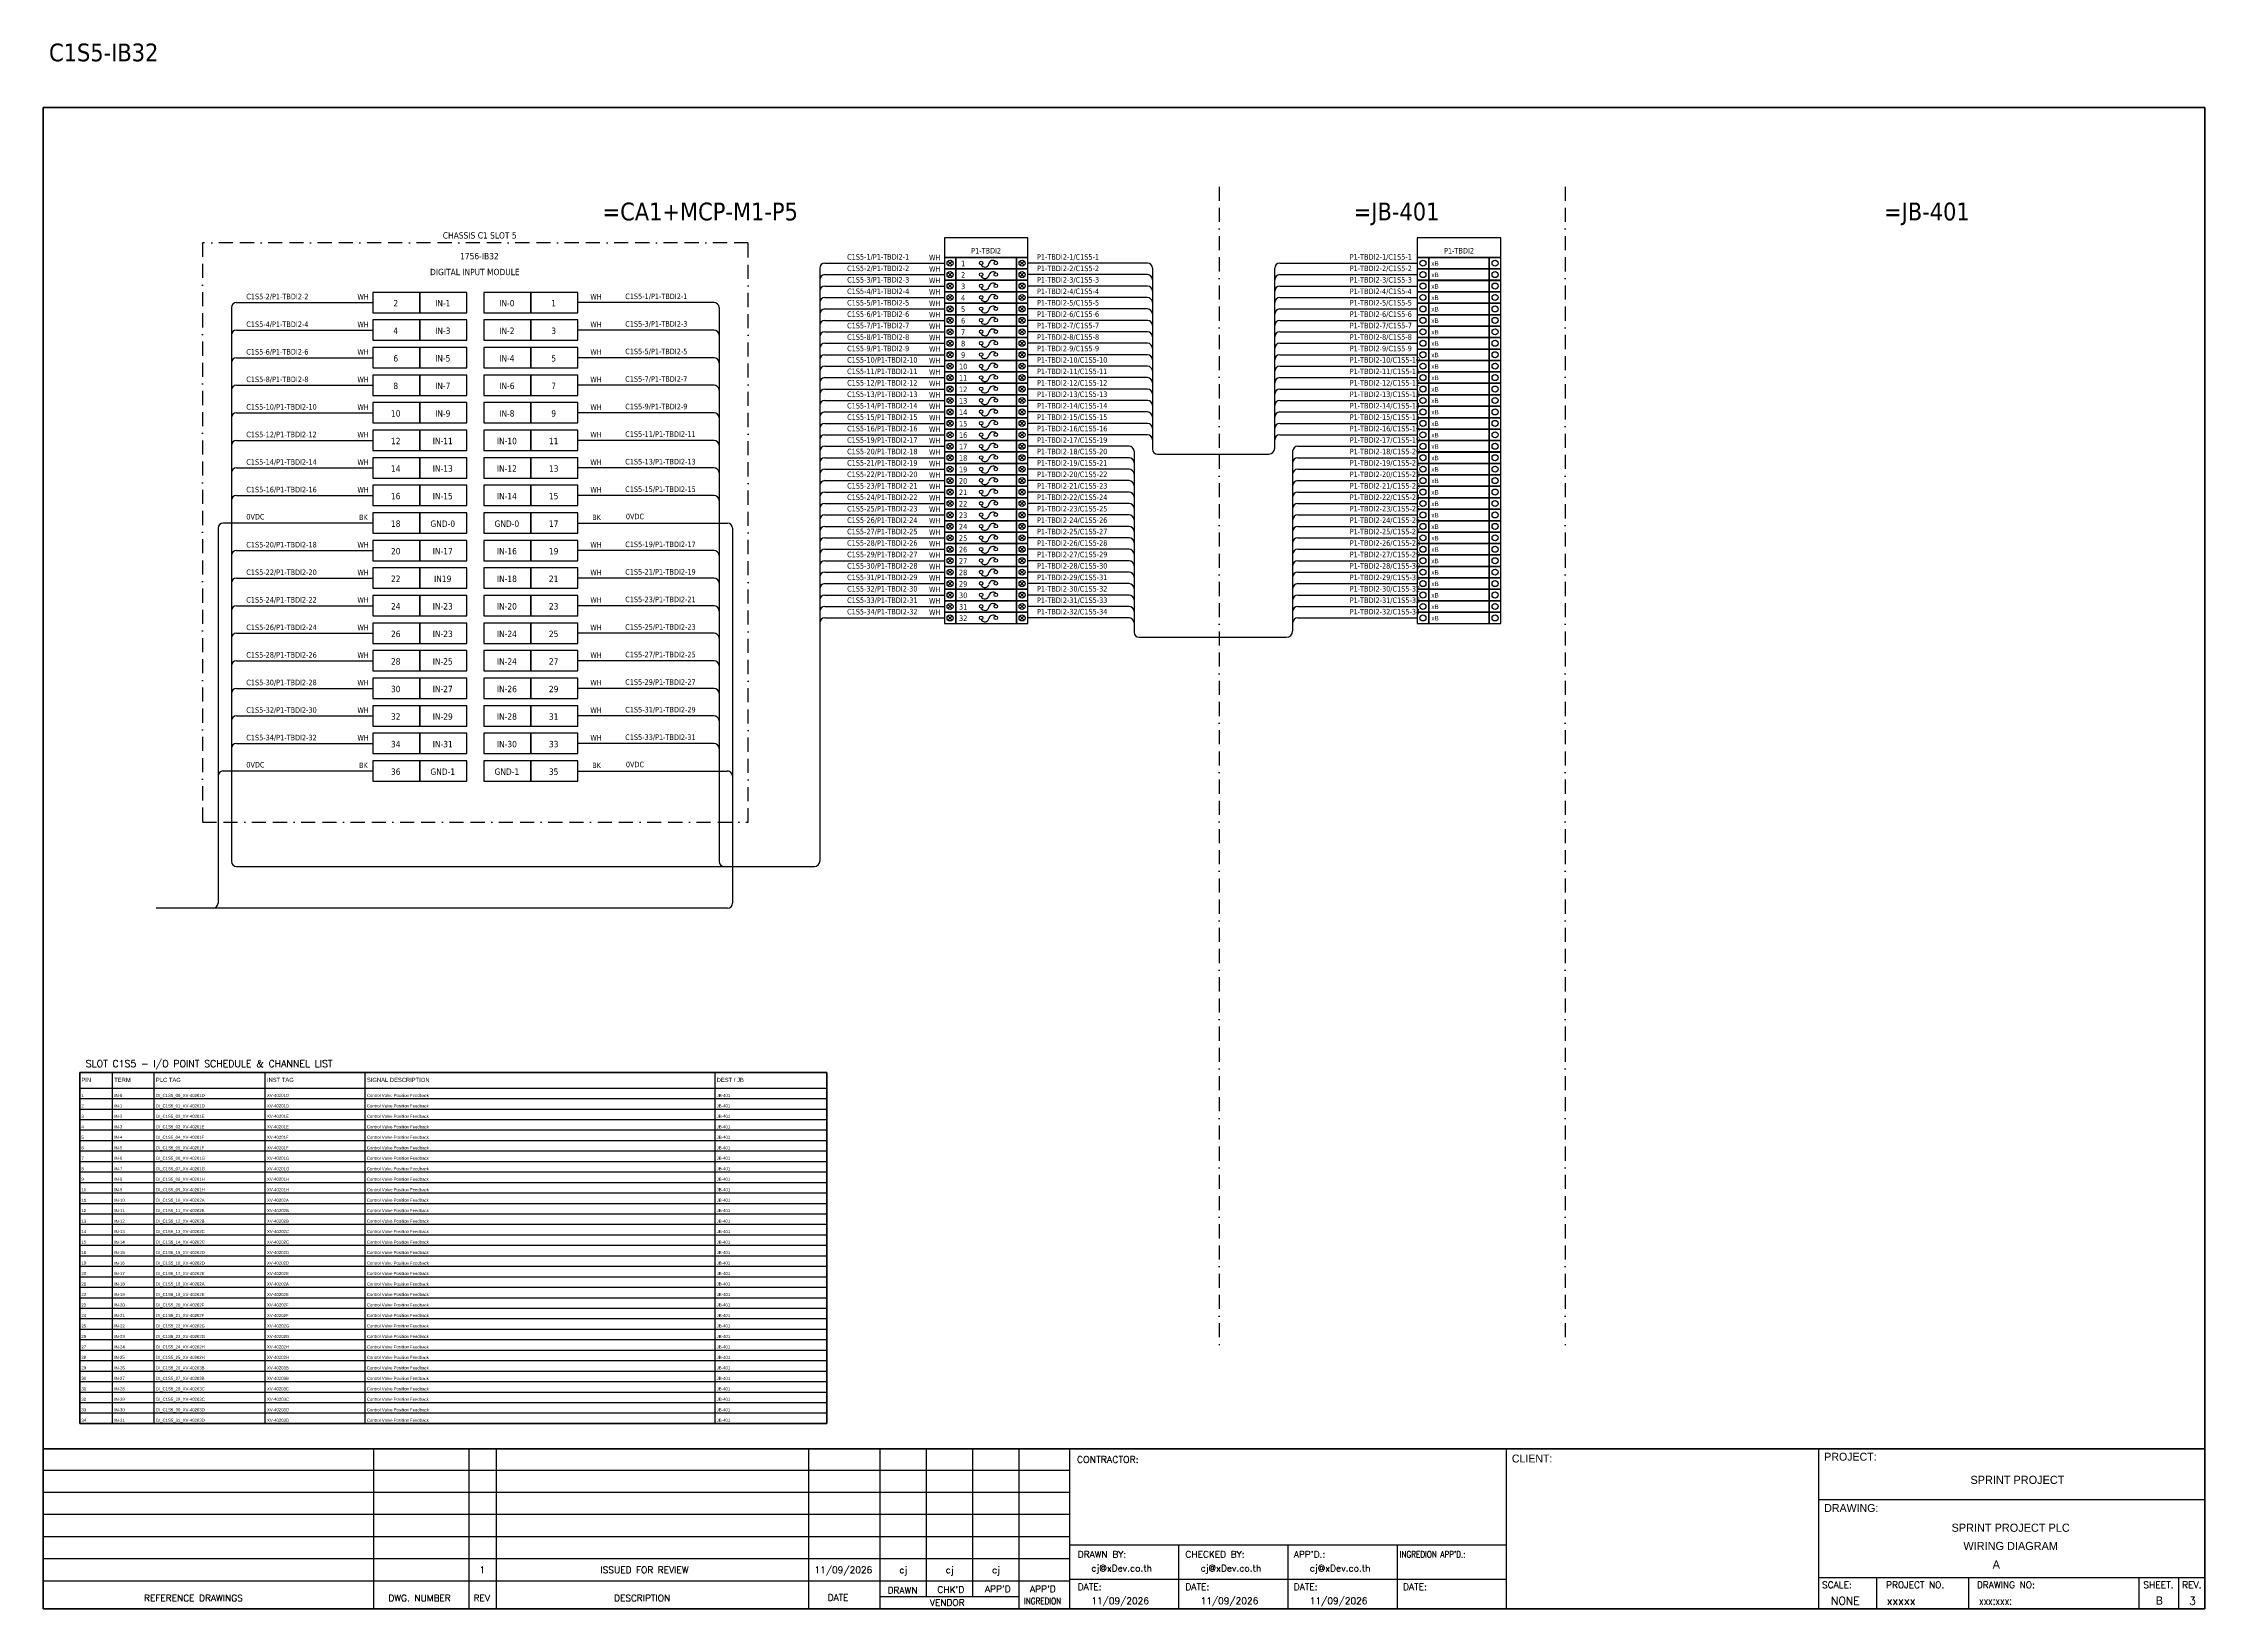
# Model space of a CAD drawing. Header units: millimetres. Extents: x 0 to 54213, y -3004 to 2820.
# Drawn here: x 20967 to 24860, y 0 to 2820 of the extents above; entities that cross this region are included whole.
import ezdxf
from ezdxf.enums import TextEntityAlignment as Align

# ---------------------------------------------------------------- set-up
doc = ezdxf.new("R2010")
doc.units = ezdxf.units.MM
doc.linetypes.add('BORDERX2', pattern=[88.9, 25.4, -12.7, 25.4, -12.7, 0, -12.7])
for name, color, linetype in [('GT_1', 9, 'Continuous'), ('HELPPOINT', 7, 'Continuous'), ('MEMBER', 7, 'Continuous'), ('x01001-FrameArea', 2, 'BORDERX2')]:
    doc.layers.add(name, color=color, linetype=linetype)
for name, color, linetype, lineweight in [('IE-EQUIP', 253, 'Continuous', 25), ('IE-WIRE', 7, 'Continuous', 25), ('power', 7, 'Continuous', 25)]:
    doc.layers.add(name, color=color, linetype=linetype, lineweight=lineweight)
doc.styles.add('HTX11', font='O8111901')
doc.styles.add('ROMANS', font='romans.shx', dxfattribs={"width": 0.85, "height": 25})
doc.styles.get("Standard").update_dxf_attribs({"font": 'arial.ttf'})
doc.styles.add('Tahoma', font='')
doc.styles.get('Tahoma').set_extended_font_data('Tahoma')

# ---------------------------------------------------------------- blocks, each defined once
blk = doc.blocks.new('xTermSingleLayer4')
at = {"color": 7, "ltscale": 25.4}
for points in [[(0, -537), (537, -537), (537, 0), (0, 0)], [(537, -537), (3378, -537), (3378, 0), (537, 0)], [(3378, -537), (3915, -537), (3915, 0), (3378, 0)]]:
    blk.add_lwpolyline(points, close=True, dxfattribs=at)
for centre in [(268, -268), (3647, -268)]:
    blk.add_circle(centre, 141, dxfattribs=at)
blk.add_attdef('TERMINAL_B', (661, -387), '', height=212)

msp = doc.modelspace()

# ---------------------------------------------------------------- linework, layer by layer
at = {"color": 1, "ltscale": 25.4}
for p, q in [((22603.7, 2427.5), (22596.1, 2419.9)), ((22596.1, 2427.5), (22603.7, 2419.9)), ((22725.8, 2427.5), (22733.5, 2419.9)), ((22733.5, 2427.5), (22725.8, 2419.9)), ((22603.7, 2406.9), (22596.1, 2399.2)), ((22596.1, 2406.9), (22603.7, 2399.2)), ((22603.7, 2386.3), (22596.1, 2378.6)), ((22596.1, 2386.3), (22603.7, 2378.6)), ((22725.8, 2406.9), (22733.5, 2399.2)), ((22733.5, 2406.9), (22725.8, 2399.2)), ((22725.8, 2386.3), (22733.5, 2378.6)), ((22733.5, 2386.3), (22725.8, 2378.6)), ((22603.7, 2365.7), (22596.1, 2358)), ((22596.1, 2365.7), (22603.7, 2358)), ((22603.7, 2345.1), (22596.1, 2337.4)), ((22596.1, 2345.1), (22603.7, 2337.4)), ((22725.8, 2365.7), (22733.5, 2358)), ((22733.5, 2365.7), (22725.8, 2358)), ((22725.8, 2345.1), (22733.5, 2337.4)), ((22733.5, 2345.1), (22725.8, 2337.4)), ((22603.7, 2324.5), (22596.1, 2316.8)), ((22596.1, 2324.5), (22603.7, 2316.8)), ((22603.7, 2303.9), (22596.1, 2296.2)), ((22596.1, 2303.9), (22603.7, 2296.2)), ((22725.8, 2324.5), (22733.5, 2316.8)), ((22733.5, 2324.5), (22725.8, 2316.8)), ((22725.8, 2303.9), (22733.5, 2296.2)), ((22733.5, 2303.9), (22725.8, 2296.2)), ((22603.7, 2283.2), (22596.1, 2275.6)), ((22596.1, 2283.2), (22603.7, 2275.6)), ((22603.7, 2262.6), (22596.1, 2255)), ((22596.1, 2262.6), (22603.7, 2255)), ((22725.8, 2283.2), (22733.5, 2275.6)), ((22733.5, 2283.2), (22725.8, 2275.6)), ((22725.8, 2262.6), (22733.5, 2255)), ((22733.5, 2262.6), (22725.8, 2255)), ((22603.7, 2242), (22596.1, 2234.3)), ((22596.1, 2242), (22603.7, 2234.3)), ((22603.7, 2221.4), (22596.1, 2213.7)), ((22596.1, 2221.4), (22603.7, 2213.7)), ((22725.8, 2242), (22733.5, 2234.3)), ((22733.5, 2242), (22725.8, 2234.3)), ((22725.8, 2221.4), (22733.5, 2213.7)), ((22733.5, 2221.4), (22725.8, 2213.7)), ((22603.7, 2200.8), (22596.1, 2193.1)), ((22596.1, 2200.8), (22603.7, 2193.1)), ((22725.8, 2200.8), (22733.5, 2193.1)), ((22733.5, 2200.8), (22725.8, 2193.1)), ((22603.7, 2180.2), (22596.1, 2172.5)), ((22596.1, 2180.2), (22603.7, 2172.5)), ((22603.7, 2159.6), (22596.1, 2151.9)), ((22596.1, 2159.6), (22603.7, 2151.9)), ((22725.8, 2180.2), (22733.5, 2172.5)), ((22733.5, 2180.2), (22725.8, 2172.5)), ((22725.8, 2159.6), (22733.5, 2151.9)), ((22733.5, 2159.6), (22725.8, 2151.9)), ((22603.7, 2139), (22596.1, 2131.3)), ((22596.1, 2139), (22603.7, 2131.3)), ((22603.7, 2118.3), (22596.1, 2110.7)), ((22596.1, 2118.3), (22603.7, 2110.7)), ((22725.8, 2139), (22733.5, 2131.3)), ((22733.5, 2139), (22725.8, 2131.3)), ((22725.8, 2118.3), (22733.5, 2110.7)), ((22733.5, 2118.3), (22725.8, 2110.7)), ((22603.7, 2097.7), (22596.1, 2090.1)), ((22596.1, 2097.7), (22603.7, 2090.1)), ((22603.7, 2077.1), (22596.1, 2069.5)), ((22596.1, 2077.1), (22603.7, 2069.5)), ((22725.8, 2097.7), (22733.5, 2090.1)), ((22733.5, 2097.7), (22725.8, 2090.1)), ((22725.8, 2077.1), (22733.5, 2069.5)), ((22733.5, 2077.1), (22725.8, 2069.5)), ((22603.7, 2056.5), (22596.1, 2048.8)), ((22596.1, 2056.5), (22603.7, 2048.8)), ((22603.7, 2035.9), (22596.1, 2028.2)), ((22596.1, 2035.9), (22603.7, 2028.2)), ((22725.8, 2056.5), (22733.5, 2048.8)), ((22733.5, 2056.5), (22725.8, 2048.8)), ((22725.8, 2035.9), (22733.5, 2028.2)), ((22733.5, 2035.9), (22725.8, 2028.2)), ((22603.7, 2015.3), (22596.1, 2007.6)), ((22596.1, 2015.3), (22603.7, 2007.6)), ((22603.7, 1994.7), (22596.1, 1987)), ((22596.1, 1994.7), (22603.7, 1987)), ((22725.8, 2015.3), (22733.5, 2007.6)), ((22733.5, 2015.3), (22725.8, 2007.6)), ((22725.8, 1994.7), (22733.5, 1987)), ((22733.5, 1994.7), (22725.8, 1987)), ((22603.7, 1974.1), (22596.1, 1966.4)), ((22596.1, 1974.1), (22603.7, 1966.4)), ((22603.7, 1953.5), (22596.1, 1945.8)), ((22596.1, 1953.5), (22603.7, 1945.8)), ((22725.8, 1974.1), (22733.5, 1966.4)), ((22733.5, 1974.1), (22725.8, 1966.4)), ((22725.8, 1953.5), (22733.5, 1945.8)), ((22733.5, 1953.5), (22725.8, 1945.8)), ((22603.7, 1932.8), (22596.1, 1925.2)), ((22596.1, 1932.8), (22603.7, 1925.2)), ((22603.7, 1912.2), (22596.1, 1904.6)), ((22596.1, 1912.2), (22603.7, 1904.6)), ((22725.8, 1932.8), (22733.5, 1925.2)), ((22733.5, 1932.8), (22725.8, 1925.2)), ((22725.8, 1912.2), (22733.5, 1904.6)), ((22733.5, 1912.2), (22725.8, 1904.6)), ((22603.7, 1891.6), (22596.1, 1883.9)), ((22596.1, 1891.6), (22603.7, 1883.9)), ((22603.7, 1871), (22596.1, 1863.3)), ((22596.1, 1871), (22603.7, 1863.3)), ((22725.8, 1891.6), (22733.5, 1883.9)), ((22733.5, 1891.6), (22725.8, 1883.9)), ((22725.8, 1871), (22733.5, 1863.3)), ((22733.5, 1871), (22725.8, 1863.3)), ((22603.7, 1850.4), (22596.1, 1842.7)), ((22596.1, 1850.4), (22603.7, 1842.7)), ((22725.8, 1850.4), (22733.5, 1842.7)), ((22733.5, 1850.4), (22725.8, 1842.7)), ((22603.7, 1829.8), (22596.1, 1822.1)), ((22596.1, 1829.8), (22603.7, 1822.1)), ((22603.7, 1809.2), (22596.1, 1801.5)), ((22596.1, 1809.2), (22603.7, 1801.5)), ((22725.8, 1829.8), (22733.5, 1822.1)), ((22733.5, 1829.8), (22725.8, 1822.1)), ((22725.8, 1809.2), (22733.5, 1801.5)), ((22733.5, 1809.2), (22725.8, 1801.5)), ((22603.7, 1788.6), (22596.1, 1780.9)), ((22596.1, 1788.6), (22603.7, 1780.9)), ((22725.8, 1788.6), (22733.5, 1780.9)), ((22733.5, 1788.6), (22725.8, 1780.9))]:
    msp.add_line(p, q, dxfattribs=at)
at = {"color": 7}
for p, q in [((21032.2, 937.9), (22378, 937.9)), ((21091.5, 333.8), (21091.5, 965.9)), ((21166.5, 333.8), (21166.5, 965.9)), ((21366.5, 333.8), (21366.5, 965.9)), ((21546.5, 333.8), (21546.5, 965.9)), ((22176.5, 333.8), (22176.5, 965.9))]:
    msp.add_line(p, q, dxfattribs=at)
at = {"color": 8}
for p, q in [((21032.2, 919), (22378, 919)), ((21032.2, 900.1), (22378, 900.1)), ((21032.2, 881.3), (22378, 881.3)), ((21032.2, 862.4), (22378, 862.4)), ((21032.2, 843.5), (22378, 843.5)), ((21032.2, 824.6), (22378, 824.6)), ((21032.2, 805.8), (22378, 805.8)), ((21032.2, 786.9), (22378, 786.9)), ((21032.2, 768), (22378, 768)), ((21032.2, 749.1), (22378, 749.1)), ((21032.2, 730.2), (22378, 730.2)), ((21032.2, 711.4), (22378, 711.4)), ((21032.2, 692.5), (22378, 692.5)), ((21032.2, 673.6), (22378, 673.6)), ((21032.2, 654.7), (22378, 654.7)), ((21032.2, 635.9), (22378, 635.9)), ((21032.2, 617), (22378, 617)), ((21032.2, 598.1), (22378, 598.1)), ((21032.2, 579.2), (22378, 579.2)), ((21032.2, 560.3), (22378, 560.3)), ((21032.2, 541.5), (22378, 541.5)), ((21032.2, 522.6), (22378, 522.6)), ((21032.2, 503.7), (22378, 503.7)), ((21032.2, 484.8), (22378, 484.8)), ((21032.2, 465.9), (22378, 465.9)), ((21032.2, 447.1), (22378, 447.1)), ((21032.2, 428.2), (22378, 428.2)), ((21032.2, 409.3), (22378, 409.3)), ((21032.2, 390.4), (22378, 390.4)), ((21032.2, 371.6), (22378, 371.6)), ((21032.2, 352.7), (22378, 352.7))]:
    msp.add_line(p, q, dxfattribs=at)
at = {"color": 4}
for p, q in [((24268.8, 56.1), (24268.8, 0)), ((24434.1, 56.1), (24434.1, 0))]:
    msp.add_line(p, q, dxfattribs=at)
at = {"color": 4, "ltscale": 0.5}
for p, q in [((24741.2, 56.1), (24741.2, 0)), ((24741.2, 56.1), (24741.2, 0)), ((24812.4, 56.1), (24812.4, 0)), ((24812.4, 56.1), (24812.4, 0))]:
    msp.add_line(p, q, dxfattribs=at)
at = {"color": 4, "ltscale": 25.4}
for points in [[(22589.6, 2434), (22739.9, 2434), (22739.9, 2469.2), (22589.6, 2469.2)], [(23441.4, 2434), (23591.7, 2434), (23591.7, 2469.2), (23441.4, 2469.2)]]:
    msp.add_lwpolyline(points, close=True, dxfattribs=at)
at = {"color": 1, "ltscale": 25.4}
for points in [[(22589.6, 2413.4), (22610.2, 2413.4), (22610.2, 2434), (22589.6, 2434)], [(22610.2, 2413.4), (22719.3, 2413.4), (22719.3, 2434), (22610.2, 2434)], [(22719.3, 2413.4), (22739.9, 2413.4), (22739.9, 2434), (22719.3, 2434)], [(22589.6, 2392.8), (22610.2, 2392.8), (22610.2, 2413.4), (22589.6, 2413.4)], [(22589.6, 2372.2), (22610.2, 2372.2), (22610.2, 2392.8), (22589.6, 2392.8)], [(22610.2, 2392.8), (22719.3, 2392.8), (22719.3, 2413.4), (22610.2, 2413.4)], [(22610.2, 2372.2), (22719.3, 2372.2), (22719.3, 2392.8), (22610.2, 2392.8)], [(22719.3, 2392.8), (22739.9, 2392.8), (22739.9, 2413.4), (22719.3, 2413.4)], [(22719.3, 2372.2), (22739.9, 2372.2), (22739.9, 2392.8), (22719.3, 2392.8)], [(22589.6, 2351.5), (22610.2, 2351.5), (22610.2, 2372.2), (22589.6, 2372.2)], [(22589.6, 2330.9), (22610.2, 2330.9), (22610.2, 2351.5), (22589.6, 2351.5)], [(22610.2, 2351.5), (22719.3, 2351.5), (22719.3, 2372.2), (22610.2, 2372.2)], [(22610.2, 2330.9), (22719.3, 2330.9), (22719.3, 2351.5), (22610.2, 2351.5)], [(22719.3, 2351.5), (22739.9, 2351.5), (22739.9, 2372.2), (22719.3, 2372.2)], [(22719.3, 2330.9), (22739.9, 2330.9), (22739.9, 2351.5), (22719.3, 2351.5)], [(22589.6, 2310.3), (22610.2, 2310.3), (22610.2, 2330.9), (22589.6, 2330.9)], [(22589.6, 2289.7), (22610.2, 2289.7), (22610.2, 2310.3), (22589.6, 2310.3)], [(22610.2, 2310.3), (22719.3, 2310.3), (22719.3, 2330.9), (22610.2, 2330.9)], [(22610.2, 2289.7), (22719.3, 2289.7), (22719.3, 2310.3), (22610.2, 2310.3)], [(22719.3, 2310.3), (22739.9, 2310.3), (22739.9, 2330.9), (22719.3, 2330.9)], [(22719.3, 2289.7), (22739.9, 2289.7), (22739.9, 2310.3), (22719.3, 2310.3)], [(22589.6, 2269.1), (22610.2, 2269.1), (22610.2, 2289.7), (22589.6, 2289.7)], [(22589.6, 2248.5), (22610.2, 2248.5), (22610.2, 2269.1), (22589.6, 2269.1)], [(22610.2, 2269.1), (22719.3, 2269.1), (22719.3, 2289.7), (22610.2, 2289.7)], [(22610.2, 2248.5), (22719.3, 2248.5), (22719.3, 2269.1), (22610.2, 2269.1)], [(22719.3, 2269.1), (22739.9, 2269.1), (22739.9, 2289.7), (22719.3, 2289.7)], [(22719.3, 2248.5), (22739.9, 2248.5), (22739.9, 2269.1), (22719.3, 2269.1)], [(22589.6, 2227.9), (22610.2, 2227.9), (22610.2, 2248.5), (22589.6, 2248.5)], [(22589.6, 2207.3), (22610.2, 2207.3), (22610.2, 2227.9), (22589.6, 2227.9)], [(22610.2, 2227.9), (22719.3, 2227.9), (22719.3, 2248.5), (22610.2, 2248.5)], [(22610.2, 2207.3), (22719.3, 2207.3), (22719.3, 2227.9), (22610.2, 2227.9)], [(22719.3, 2227.9), (22739.9, 2227.9), (22739.9, 2248.5), (22719.3, 2248.5)], [(22719.3, 2207.3), (22739.9, 2207.3), (22739.9, 2227.9), (22719.3, 2227.9)], [(22589.6, 2186.7), (22610.2, 2186.7), (22610.2, 2207.3), (22589.6, 2207.3)], [(22589.6, 2166), (22610.2, 2166), (22610.2, 2186.7), (22589.6, 2186.7)], [(22610.2, 2186.7), (22719.3, 2186.7), (22719.3, 2207.3), (22610.2, 2207.3)], [(22610.2, 2166), (22719.3, 2166), (22719.3, 2186.7), (22610.2, 2186.7)], [(22719.3, 2186.7), (22739.9, 2186.7), (22739.9, 2207.3), (22719.3, 2207.3)], [(22719.3, 2166), (22739.9, 2166), (22739.9, 2186.7), (22719.3, 2186.7)], [(22589.6, 2145.4), (22610.2, 2145.4), (22610.2, 2166), (22589.6, 2166)], [(22589.6, 2124.8), (22610.2, 2124.8), (22610.2, 2145.4), (22589.6, 2145.4)], [(22610.2, 2145.4), (22719.3, 2145.4), (22719.3, 2166), (22610.2, 2166)], [(22610.2, 2124.8), (22719.3, 2124.8), (22719.3, 2145.4), (22610.2, 2145.4)], [(22719.3, 2145.4), (22739.9, 2145.4), (22739.9, 2166), (22719.3, 2166)], [(22719.3, 2124.8), (22739.9, 2124.8), (22739.9, 2145.4), (22719.3, 2145.4)], [(22589.6, 2104.2), (22610.2, 2104.2), (22610.2, 2124.8), (22589.6, 2124.8)], [(22589.6, 2083.6), (22610.2, 2083.6), (22610.2, 2104.2), (22589.6, 2104.2)], [(22610.2, 2104.2), (22719.3, 2104.2), (22719.3, 2124.8), (22610.2, 2124.8)], [(22610.2, 2083.6), (22719.3, 2083.6), (22719.3, 2104.2), (22610.2, 2104.2)], [(22719.3, 2104.2), (22739.9, 2104.2), (22739.9, 2124.8), (22719.3, 2124.8)], [(22719.3, 2083.6), (22739.9, 2083.6), (22739.9, 2104.2), (22719.3, 2104.2)], [(22589.6, 2063), (22610.2, 2063), (22610.2, 2083.6), (22589.6, 2083.6)], [(22610.2, 2063), (22719.3, 2063), (22719.3, 2083.6), (22610.2, 2083.6)], [(22719.3, 2063), (22739.9, 2063), (22739.9, 2083.6), (22719.3, 2083.6)], [(22589.6, 2042.4), (22610.2, 2042.4), (22610.2, 2063), (22589.6, 2063)], [(22589.6, 2021.8), (22610.2, 2021.8), (22610.2, 2042.4), (22589.6, 2042.4)], [(22610.2, 2042.4), (22719.3, 2042.4), (22719.3, 2063), (22610.2, 2063)], [(22610.2, 2021.8), (22719.3, 2021.8), (22719.3, 2042.4), (22610.2, 2042.4)], [(22719.3, 2042.4), (22739.9, 2042.4), (22739.9, 2063), (22719.3, 2063)], [(22719.3, 2021.8), (22739.9, 2021.8), (22739.9, 2042.4), (22719.3, 2042.4)], [(22589.6, 2001.1), (22610.2, 2001.1), (22610.2, 2021.8), (22589.6, 2021.8)], [(22589.6, 1980.5), (22610.2, 1980.5), (22610.2, 2001.1), (22589.6, 2001.1)], [(22610.2, 2001.1), (22719.3, 2001.1), (22719.3, 2021.8), (22610.2, 2021.8)], [(22610.2, 1980.5), (22719.3, 1980.5), (22719.3, 2001.1), (22610.2, 2001.1)], [(22719.3, 2001.1), (22739.9, 2001.1), (22739.9, 2021.8), (22719.3, 2021.8)], [(22719.3, 1980.5), (22739.9, 1980.5), (22739.9, 2001.1), (22719.3, 2001.1)], [(22589.6, 1959.9), (22610.2, 1959.9), (22610.2, 1980.5), (22589.6, 1980.5)], [(22589.6, 1939.3), (22610.2, 1939.3), (22610.2, 1959.9), (22589.6, 1959.9)], [(22610.2, 1959.9), (22719.3, 1959.9), (22719.3, 1980.5), (22610.2, 1980.5)], [(22610.2, 1939.3), (22719.3, 1939.3), (22719.3, 1959.9), (22610.2, 1959.9)], [(22719.3, 1959.9), (22739.9, 1959.9), (22739.9, 1980.5), (22719.3, 1980.5)], [(22719.3, 1939.3), (22739.9, 1939.3), (22739.9, 1959.9), (22719.3, 1959.9)], [(22589.6, 1918.7), (22610.2, 1918.7), (22610.2, 1939.3), (22589.6, 1939.3)], [(22589.6, 1898.1), (22610.2, 1898.1), (22610.2, 1918.7), (22589.6, 1918.7)], [(22610.2, 1918.7), (22719.3, 1918.7), (22719.3, 1939.3), (22610.2, 1939.3)], [(22610.2, 1898.1), (22719.3, 1898.1), (22719.3, 1918.7), (22610.2, 1918.7)], [(22719.3, 1918.7), (22739.9, 1918.7), (22739.9, 1939.3), (22719.3, 1939.3)], [(22719.3, 1898.1), (22739.9, 1898.1), (22739.9, 1918.7), (22719.3, 1918.7)], [(22589.6, 1877.5), (22610.2, 1877.5), (22610.2, 1898.1), (22589.6, 1898.1)], [(22589.6, 1856.9), (22610.2, 1856.9), (22610.2, 1877.5), (22589.6, 1877.5)], [(22610.2, 1877.5), (22719.3, 1877.5), (22719.3, 1898.1), (22610.2, 1898.1)], [(22610.2, 1856.9), (22719.3, 1856.9), (22719.3, 1877.5), (22610.2, 1877.5)], [(22719.3, 1877.5), (22739.9, 1877.5), (22739.9, 1898.1), (22719.3, 1898.1)], [(22719.3, 1856.9), (22739.9, 1856.9), (22739.9, 1877.5), (22719.3, 1877.5)], [(22589.6, 1836.3), (22610.2, 1836.3), (22610.2, 1856.9), (22589.6, 1856.9)], [(22589.6, 1815.6), (22610.2, 1815.6), (22610.2, 1836.3), (22589.6, 1836.3)], [(22610.2, 1836.3), (22719.3, 1836.3), (22719.3, 1856.9), (22610.2, 1856.9)], [(22610.2, 1815.6), (22719.3, 1815.6), (22719.3, 1836.3), (22610.2, 1836.3)], [(22719.3, 1836.3), (22739.9, 1836.3), (22739.9, 1856.9), (22719.3, 1856.9)], [(22719.3, 1815.6), (22739.9, 1815.6), (22739.9, 1836.3), (22719.3, 1836.3)], [(22589.6, 1795), (22610.2, 1795), (22610.2, 1815.6), (22589.6, 1815.6)], [(22589.6, 1774.4), (22610.2, 1774.4), (22610.2, 1795), (22589.6, 1795)], [(22610.2, 1795), (22719.3, 1795), (22719.3, 1815.6), (22610.2, 1815.6)], [(22610.2, 1774.4), (22719.3, 1774.4), (22719.3, 1795), (22610.2, 1795)], [(22719.3, 1795), (22739.9, 1795), (22739.9, 1815.6), (22719.3, 1815.6)], [(22719.3, 1774.4), (22739.9, 1774.4), (22739.9, 1795), (22719.3, 1795)]]:
    msp.add_lwpolyline(points, close=True, dxfattribs=at)
msp.add_lwpolyline([(21032.2, 965.9), (22378, 965.9), (22378, 333.8), (21032.2, 333.8)], close=True)
at = {"color": 7}
msp.add_lwpolyline([(21032.2, 333.8), (22378, 333.8), (22378, 965.9), (21032.2, 965.9), (21032.2, 333.8)], dxfattribs=at)
at = {"color": 1, "ltscale": 25.4}
for centre in [(22599.9, 2423.7), (22729.6, 2423.7), (22599.9, 2403.1), (22599.9, 2382.5), (22729.6, 2403.1), (22729.6, 2382.5), (22599.9, 2361.9), (22599.9, 2341.2), (22729.6, 2361.9), (22729.6, 2341.2), (22599.9, 2320.6), (22599.9, 2300), (22729.6, 2320.6), (22729.6, 2300), (22599.9, 2279.4), (22599.9, 2258.8), (22729.6, 2279.4), (22729.6, 2258.8), (22599.9, 2238.2), (22599.9, 2217.6), (22729.6, 2238.2), (22729.6, 2217.6), (22599.9, 2197), (22599.9, 2176.3), (22729.6, 2197), (22729.6, 2176.3), (22599.9, 2155.7), (22729.6, 2155.7), (22599.9, 2135.1), (22599.9, 2114.5), (22729.6, 2135.1), (22729.6, 2114.5), (22599.9, 2093.9), (22599.9, 2073.3), (22729.6, 2093.9), (22729.6, 2073.3), (22599.9, 2052.7), (22599.9, 2032.1), (22729.6, 2052.7), (22729.6, 2032.1), (22599.9, 2011.5), (22599.9, 1990.8), (22729.6, 2011.5), (22729.6, 1990.8), (22599.9, 1970.2), (22599.9, 1949.6), (22729.6, 1970.2), (22729.6, 1949.6), (22599.9, 1929), (22599.9, 1908.4), (22729.6, 1929), (22729.6, 1908.4), (22599.9, 1887.8), (22599.9, 1867.2), (22729.6, 1887.8), (22729.6, 1867.2), (22599.9, 1846.6), (22599.9, 1825.9), (22729.6, 1846.6), (22729.6, 1825.9), (22599.9, 1805.3), (22729.6, 1805.3), (22599.9, 1784.7), (22729.6, 1784.7)]:
    msp.add_circle(centre, 5.42, dxfattribs=at)
at = {"layer": 'GT_1', "color": 4}
for p, q in [((21561.9, 0), (21561.9, 288.2)), ((21733.8, 0), (21733.8, 288.2)), ((21782.9, 0), (21782.9, 288.2)), ((22345.6, 0), (22345.6, 288.2)), ((22473.9, 0), (22473.9, 288.2)), ((22557.5, 21.8), (22557.5, 288.2)), ((22641, 21.8), (22641, 288.2)), ((22724.3, 0), (22724.3, 288.2)), ((22815.3, 0), (22815.3, 288.2)), ((23602.3, 0), (23602.3, 288.2)), ((24164.6, 0), (24164.6, 288.2)), ((24164.6, 0), (24164.6, 288.2)), ((24164.6, 0), (24164.6, 288.2)), ((22815.3, 249.3), (20966.5, 249.3)), ((22815.3, 209.5), (20966.5, 209.5)), ((22815.3, 169.6), (20966.5, 169.6)), ((22815.3, 129.7), (20966.5, 129.7)), ((22815.3, 89.7), (20966.5, 89.7)), ((23602.3, 114.3), (22815.3, 114.3)), ((23012.1, 0), (23012.1, 114.3)), ((23208.8, 0), (23208.8, 114.3)), ((23405.6, 0), (23405.6, 114.3)), ((22815.2, 49.8), (20966.5, 49.8)), ((23602.3, 52.9), (22815.3, 52.9)), ((24164.6, 56.1), (24859.8, 56.1)), ((22724.3, 21.8), (22473.9, 21.8))]:
    msp.add_line(p, q, dxfattribs=at)
at = {"layer": 'HELPPOINT', "color": 4, "lineweight": 35}
for p, q in [((20966.5, 0), (20966.5, 2704.2)), ((20966.5, 2704.2), (24859.8, 2704.2)), ((20966.5, 0), (20966.5, 2704.2)), ((20966.5, 2704.2), (24859.8, 2704.2)), ((24859.8, 2704.2), (24859.8, 0)), ((24859.8, 2704.2), (24859.8, 0)), ((24859.8, 0), (20966.5, 0)), ((24859.8, 0), (20966.5, 0))]:
    msp.add_line(p, q, dxfattribs=at)
at = {"layer": 'HELPPOINT', "color": 4}
for p, q in [((24164.6, 196.6), (24859.8, 196.6)), ((24164.6, 196.6), (24859.8, 196.6)), ((24164.6, 56.1), (24859.8, 56.1))]:
    msp.add_line(p, q, dxfattribs=at)
at = {"layer": 'IE-EQUIP', "linetype": 'Continuous', "ltscale": 25.4}
for points in [[(21559.9, 2334.4), (21644.6, 2334.4), (21644.6, 2371.1), (21559.9, 2371.1)], [(21644.6, 2334.4), (21729.2, 2334.4), (21729.2, 2371.1), (21644.6, 2371.1)], [(21760.1, 2334.4), (21844.7, 2334.4), (21844.7, 2371.1), (21760.1, 2371.1)], [(21844.7, 2334.4), (21929.4, 2334.4), (21929.4, 2371.1), (21844.7, 2371.1)], [(21559.9, 2284.8), (21644.6, 2284.8), (21644.6, 2321.5), (21559.9, 2321.5)], [(21644.6, 2284.8), (21729.2, 2284.8), (21729.2, 2321.5), (21644.6, 2321.5)], [(21760.1, 2284.8), (21844.7, 2284.8), (21844.7, 2321.5), (21760.1, 2321.5)], [(21844.7, 2284.8), (21929.4, 2284.8), (21929.4, 2321.5), (21844.7, 2321.5)], [(21559.9, 2235.1), (21644.6, 2235.1), (21644.6, 2271.8), (21559.9, 2271.8)], [(21644.6, 2235.1), (21729.2, 2235.1), (21729.2, 2271.8), (21644.6, 2271.8)], [(21760.1, 2235.1), (21844.7, 2235.1), (21844.7, 2271.8), (21760.1, 2271.8)], [(21844.7, 2235.1), (21929.4, 2235.1), (21929.4, 2271.8), (21844.7, 2271.8)], [(21559.9, 2185.5), (21644.6, 2185.5), (21644.6, 2222.2), (21559.9, 2222.2)], [(21644.6, 2185.5), (21729.2, 2185.5), (21729.2, 2222.2), (21644.6, 2222.2)], [(21760.1, 2185.5), (21844.7, 2185.5), (21844.7, 2222.2), (21760.1, 2222.2)], [(21844.7, 2185.5), (21929.4, 2185.5), (21929.4, 2222.2), (21844.7, 2222.2)], [(21559.9, 2135.9), (21644.6, 2135.9), (21644.6, 2172.6), (21559.9, 2172.6)], [(21644.6, 2135.9), (21729.2, 2135.9), (21729.2, 2172.6), (21644.6, 2172.6)], [(21760.1, 2135.9), (21844.7, 2135.9), (21844.7, 2172.6), (21760.1, 2172.6)], [(21844.7, 2135.9), (21929.4, 2135.9), (21929.4, 2172.6), (21844.7, 2172.6)], [(21559.9, 2086.2), (21644.6, 2086.2), (21644.6, 2122.9), (21559.9, 2122.9)], [(21644.6, 2086.2), (21729.2, 2086.2), (21729.2, 2122.9), (21644.6, 2122.9)], [(21760.1, 2086.2), (21844.7, 2086.2), (21844.7, 2122.9), (21760.1, 2122.9)], [(21844.7, 2086.2), (21929.4, 2086.2), (21929.4, 2122.9), (21844.7, 2122.9)], [(21559.9, 2036.6), (21644.6, 2036.6), (21644.6, 2073.3), (21559.9, 2073.3)], [(21644.6, 2036.6), (21729.2, 2036.6), (21729.2, 2073.3), (21644.6, 2073.3)], [(21760.1, 2036.6), (21844.7, 2036.6), (21844.7, 2073.3), (21760.1, 2073.3)], [(21844.7, 2036.6), (21929.4, 2036.6), (21929.4, 2073.3), (21844.7, 2073.3)], [(21559.9, 1987), (21644.6, 1987), (21644.6, 2023.7), (21559.9, 2023.7)], [(21644.6, 1987), (21729.2, 1987), (21729.2, 2023.7), (21644.6, 2023.7)], [(21760.1, 1987), (21844.7, 1987), (21844.7, 2023.7), (21760.1, 2023.7)], [(21844.7, 1987), (21929.4, 1987), (21929.4, 2023.7), (21844.7, 2023.7)], [(21559.9, 1937.3), (21644.6, 1937.3), (21644.6, 1974), (21559.9, 1974)], [(21644.6, 1937.3), (21729.2, 1937.3), (21729.2, 1974), (21644.6, 1974)], [(21760.1, 1937.3), (21844.7, 1937.3), (21844.7, 1974), (21760.1, 1974)], [(21844.7, 1937.3), (21929.4, 1937.3), (21929.4, 1974), (21844.7, 1974)], [(21559.9, 1887.7), (21644.6, 1887.7), (21644.6, 1924.4), (21559.9, 1924.4)], [(21644.6, 1887.7), (21729.2, 1887.7), (21729.2, 1924.4), (21644.6, 1924.4)], [(21760.1, 1887.7), (21844.7, 1887.7), (21844.7, 1924.4), (21760.1, 1924.4)], [(21844.7, 1887.7), (21929.4, 1887.7), (21929.4, 1924.4), (21844.7, 1924.4)], [(21559.9, 1838.1), (21644.6, 1838.1), (21644.6, 1874.8), (21559.9, 1874.8)], [(21644.6, 1838.1), (21729.2, 1838.1), (21729.2, 1874.8), (21644.6, 1874.8)], [(21760.1, 1838.1), (21844.7, 1838.1), (21844.7, 1874.8), (21760.1, 1874.8)], [(21844.7, 1838.1), (21929.4, 1838.1), (21929.4, 1874.8), (21844.7, 1874.8)], [(21559.9, 1788.4), (21644.6, 1788.4), (21644.6, 1825.1), (21559.9, 1825.1)], [(21644.6, 1788.4), (21729.2, 1788.4), (21729.2, 1825.1), (21644.6, 1825.1)], [(21760.1, 1788.4), (21844.7, 1788.4), (21844.7, 1825.1), (21760.1, 1825.1)], [(21844.7, 1788.4), (21929.4, 1788.4), (21929.4, 1825.1), (21844.7, 1825.1)], [(21559.9, 1738.8), (21644.6, 1738.8), (21644.6, 1775.5), (21559.9, 1775.5)], [(21644.6, 1738.8), (21729.2, 1738.8), (21729.2, 1775.5), (21644.6, 1775.5)], [(21760.1, 1738.8), (21844.7, 1738.8), (21844.7, 1775.5), (21760.1, 1775.5)], [(21844.7, 1738.8), (21929.4, 1738.8), (21929.4, 1775.5), (21844.7, 1775.5)], [(21559.9, 1689.2), (21644.6, 1689.2), (21644.6, 1725.9), (21559.9, 1725.9)], [(21644.6, 1689.2), (21729.2, 1689.2), (21729.2, 1725.9), (21644.6, 1725.9)], [(21760.1, 1689.2), (21844.7, 1689.2), (21844.7, 1725.9), (21760.1, 1725.9)], [(21844.7, 1689.2), (21929.4, 1689.2), (21929.4, 1725.9), (21844.7, 1725.9)], [(21559.9, 1639.5), (21644.6, 1639.5), (21644.6, 1676.2), (21559.9, 1676.2)], [(21644.6, 1639.5), (21729.2, 1639.5), (21729.2, 1676.2), (21644.6, 1676.2)], [(21760.1, 1639.5), (21844.7, 1639.5), (21844.7, 1676.2), (21760.1, 1676.2)], [(21844.7, 1639.5), (21929.4, 1639.5), (21929.4, 1676.2), (21844.7, 1676.2)], [(21559.9, 1589.9), (21644.6, 1589.9), (21644.6, 1626.6), (21559.9, 1626.6)], [(21644.6, 1589.9), (21729.2, 1589.9), (21729.2, 1626.6), (21644.6, 1626.6)], [(21760.1, 1589.9), (21844.7, 1589.9), (21844.7, 1626.6), (21760.1, 1626.6)], [(21844.7, 1589.9), (21929.4, 1589.9), (21929.4, 1626.6), (21844.7, 1626.6)], [(21559.9, 1540.3), (21644.6, 1540.3), (21644.6, 1577), (21559.9, 1577)], [(21644.6, 1540.3), (21729.2, 1540.3), (21729.2, 1577), (21644.6, 1577)], [(21760.1, 1540.3), (21844.7, 1540.3), (21844.7, 1577), (21760.1, 1577)], [(21844.7, 1540.3), (21929.4, 1540.3), (21929.4, 1577), (21844.7, 1577)], [(21559.9, 1490.6), (21644.6, 1490.6), (21644.6, 1527.3), (21559.9, 1527.3)], [(21644.6, 1490.6), (21729.2, 1490.6), (21729.2, 1527.3), (21644.6, 1527.3)], [(21760.1, 1490.6), (21844.7, 1490.6), (21844.7, 1527.3), (21760.1, 1527.3)], [(21844.7, 1490.6), (21929.4, 1490.6), (21929.4, 1527.3), (21844.7, 1527.3)]]:
    msp.add_lwpolyline(points, close=True, dxfattribs=at)
at = {"layer": 'IE-WIRE', "color": 4, "ltscale": 25.4}
for p, q in [((22365.1, 2414.6), (22365.1, 1346.2)), ((22374.2, 2423.7), (22589.6, 2423.7)), ((22955.3, 2423.7), (22739.9, 2423.7)), ((22964.4, 2414.6), (22964.4, 2088.8)), ((23184.5, 2414.6), (23184.5, 2090.6)), ((23193.7, 2423.7), (23441.4, 2423.7)), ((23193.7, 2423.7), (23441.4, 2423.7)), ((22374.2, 2403.1), (22589.6, 2403.1)), ((22374.2, 2382.5), (22589.6, 2382.5)), ((22955.3, 2403.1), (22739.9, 2403.1)), ((22955.3, 2382.5), (22739.9, 2382.5)), ((23193.7, 2403.1), (23441.4, 2403.1)), ((23193.7, 2403.1), (23441.4, 2403.1)), ((23193.7, 2382.5), (23441.4, 2382.5)), ((23193.7, 2382.5), (23441.4, 2382.5)), ((21305.5, 2343.6), (21305.5, 1346.2)), ((21314.7, 2352.7), (21559.9, 2352.7)), ((22174.7, 2352.7), (21929.4, 2352.7)), ((22183.8, 2343.6), (22183.8, 1346.2)), ((22374.2, 2361.9), (22589.6, 2361.9)), ((22374.2, 2341.2), (22589.6, 2341.2)), ((22955.3, 2361.9), (22739.9, 2361.9)), ((22955.3, 2341.2), (22739.9, 2341.2)), ((23193.7, 2361.9), (23441.4, 2361.9)), ((23193.7, 2361.9), (23441.4, 2361.9)), ((23193.7, 2341.2), (23441.4, 2341.2)), ((23193.7, 2341.2), (23441.4, 2341.2)), ((21314.7, 2303.1), (21559.9, 2303.1)), ((22174.7, 2303.1), (21929.4, 2303.1)), ((22374.2, 2320.6), (22589.6, 2320.6)), ((22374.2, 2300), (22589.6, 2300)), ((22955.3, 2320.6), (22739.9, 2320.6)), ((22955.3, 2300), (22739.9, 2300)), ((23193.7, 2320.6), (23441.4, 2320.6)), ((23193.7, 2320.6), (23441.4, 2320.6)), ((23193.7, 2300), (23441.4, 2300)), ((23193.7, 2300), (23441.4, 2300)), ((22374.2, 2279.4), (22589.6, 2279.4)), ((22374.2, 2258.8), (22589.6, 2258.8)), ((22955.3, 2279.4), (22739.9, 2279.4)), ((22955.3, 2258.8), (22739.9, 2258.8)), ((23193.7, 2279.4), (23441.4, 2279.4)), ((23193.7, 2279.4), (23441.4, 2279.4)), ((23193.7, 2258.8), (23441.4, 2258.8)), ((23193.7, 2258.8), (23441.4, 2258.8)), ((21314.7, 2253.5), (21559.9, 2253.5)), ((22174.7, 2253.5), (21929.4, 2253.5)), ((22374.2, 2238.2), (22589.6, 2238.2)), ((22955.3, 2238.2), (22739.9, 2238.2)), ((23193.7, 2238.2), (23441.4, 2238.2)), ((23193.7, 2238.2), (23441.4, 2238.2)), ((21314.7, 2203.8), (21559.9, 2203.8)), ((22174.7, 2203.8), (21929.4, 2203.8)), ((22374.2, 2217.6), (22589.6, 2217.6)), ((22374.2, 2197), (22589.6, 2197)), ((22955.3, 2217.6), (22739.9, 2217.6)), ((22955.3, 2197), (22739.9, 2197)), ((23193.7, 2217.6), (23441.4, 2217.6)), ((23193.7, 2217.6), (23441.4, 2217.6)), ((23193.7, 2197), (23441.4, 2197)), ((23193.7, 2197), (23441.4, 2197)), ((21314.7, 2154.2), (21559.9, 2154.2)), ((22174.7, 2154.2), (21929.4, 2154.2)), ((22374.2, 2176.3), (22589.6, 2176.3)), ((22374.2, 2155.7), (22589.6, 2155.7)), ((22955.3, 2176.3), (22739.9, 2176.3)), ((22955.3, 2155.7), (22739.9, 2155.7)), ((23193.7, 2176.3), (23441.4, 2176.3)), ((23193.7, 2176.3), (23441.4, 2176.3)), ((23193.7, 2155.7), (23441.4, 2155.7)), ((23193.7, 2155.7), (23441.4, 2155.7)), ((21314.7, 2104.6), (21559.9, 2104.6)), ((22174.7, 2104.6), (21929.4, 2104.6)), ((22374.2, 2135.1), (22589.6, 2135.1)), ((22374.2, 2114.5), (22589.6, 2114.5)), ((22955.3, 2135.1), (22739.9, 2135.1)), ((22955.3, 2114.5), (22739.9, 2114.5)), ((23193.7, 2135.1), (23441.4, 2135.1)), ((23193.7, 2135.1), (23441.4, 2135.1)), ((23193.7, 2114.5), (23441.4, 2114.5)), ((23193.7, 2114.5), (23441.4, 2114.5)), ((22374.2, 2093.9), (22589.6, 2093.9)), ((22374.2, 2073.3), (22589.6, 2073.3)), ((22922.2, 2093.9), (22739.9, 2093.9)), ((22922.2, 2073.3), (22739.9, 2073.3)), ((22931.3, 2084.8), (22931.3, 1759)), ((23216.9, 2084.8), (23216.9, 1760.8)), ((23226, 2093.9), (23441.4, 2093.9)), ((23226, 2093.9), (23441.4, 2093.9)), ((23226, 2073.3), (23441.4, 2073.3)), ((23226, 2073.3), (23441.4, 2073.3)), ((21314.7, 2055), (21559.9, 2055)), ((22174.7, 2055), (21929.4, 2055)), ((22374.2, 2052.7), (22589.6, 2052.7)), ((22374.2, 2032.1), (22589.6, 2032.1)), ((22922.2, 2052.7), (22739.9, 2052.7)), ((22922.2, 2032.1), (22739.9, 2032.1)), ((23226, 2052.7), (23441.4, 2052.7)), ((23226, 2052.7), (23441.4, 2052.7)), ((23226, 2032.1), (23441.4, 2032.1)), ((23226, 2032.1), (23441.4, 2032.1)), ((21314.7, 2005.3), (21559.9, 2005.3)), ((22174.7, 2005.3), (21929.4, 2005.3)), ((22374.2, 2011.5), (22589.6, 2011.5)), ((22374.2, 1990.8), (22589.6, 1990.8)), ((22922.2, 2011.5), (22739.9, 2011.5)), ((22922.2, 1990.8), (22739.9, 1990.8)), ((23226, 2011.5), (23441.4, 2011.5)), ((23226, 2011.5), (23441.4, 2011.5)), ((23226, 1990.8), (23441.4, 1990.8)), ((23226, 1990.8), (23441.4, 1990.8)), ((22374.2, 1970.2), (22589.6, 1970.2)), ((22374.2, 1949.6), (22589.6, 1949.6)), ((22922.2, 1970.2), (22739.9, 1970.2)), ((22922.2, 1949.6), (22739.9, 1949.6)), ((23226, 1970.2), (23441.4, 1970.2)), ((23226, 1970.2), (23441.4, 1970.2)), ((23226, 1949.6), (23441.4, 1949.6)), ((23226, 1949.6), (23441.4, 1949.6)), ((22374.2, 1929), (22589.6, 1929)), ((22374.2, 1908.4), (22589.6, 1908.4)), ((22922.2, 1929), (22739.9, 1929)), ((22922.2, 1908.4), (22739.9, 1908.4)), ((23226, 1929), (23441.4, 1929)), ((23226, 1929), (23441.4, 1929)), ((23226, 1908.4), (23441.4, 1908.4)), ((23226, 1908.4), (23441.4, 1908.4)), ((21314.7, 1906.1), (21559.9, 1906.1)), ((22174.7, 1906.1), (21929.4, 1906.1)), ((22374.2, 1887.8), (22589.6, 1887.8)), ((22922.2, 1887.8), (22739.9, 1887.8)), ((23226, 1887.8), (23441.4, 1887.8)), ((23226, 1887.8), (23441.4, 1887.8)), ((21314.7, 1856.4), (21559.9, 1856.4)), ((22174.7, 1856.4), (21929.4, 1856.4)), ((22374.2, 1867.2), (22589.6, 1867.2)), ((22374.2, 1846.6), (22589.6, 1846.6)), ((22922.2, 1867.2), (22739.9, 1867.2)), ((22922.2, 1846.6), (22739.9, 1846.6)), ((23226, 1867.2), (23441.4, 1867.2)), ((23226, 1867.2), (23441.4, 1867.2)), ((23226, 1846.6), (23441.4, 1846.6)), ((23226, 1846.6), (23441.4, 1846.6)), ((21314.7, 1806.8), (21559.9, 1806.8)), ((22174.7, 1806.8), (21929.4, 1806.8)), ((22374.2, 1825.9), (22589.6, 1825.9)), ((22374.2, 1805.3), (22589.6, 1805.3)), ((22922.2, 1825.9), (22739.9, 1825.9)), ((22922.2, 1805.3), (22739.9, 1805.3)), ((23226, 1825.9), (23441.4, 1825.9)), ((23226, 1825.9), (23441.4, 1825.9)), ((23226, 1805.3), (23441.4, 1805.3)), ((23226, 1805.3), (23441.4, 1805.3)), ((21314.7, 1757.2), (21559.9, 1757.2)), ((22174.7, 1757.2), (21929.4, 1757.2)), ((22374.2, 1784.7), (22589.6, 1784.7)), ((22922.2, 1784.7), (22739.9, 1784.7)), ((23226, 1784.7), (23441.4, 1784.7)), ((23226, 1784.7), (23441.4, 1784.7)), ((21314.7, 1707.5), (21559.9, 1707.5)), ((22174.7, 1707.5), (21929.4, 1707.5)), ((21314.7, 1657.9), (21559.9, 1657.9)), ((22174.7, 1657.9), (21929.4, 1657.9)), ((21314.7, 1608.3), (21559.9, 1608.3)), ((22174.7, 1608.3), (21929.4, 1608.3)), ((21314.7, 1558.6), (21559.9, 1558.6)), ((22174.7, 1558.6), (21929.4, 1558.6))]:
    msp.add_line(p, q, dxfattribs=at)
at = {"layer": 'IE-WIRE', "color": 4}
for p, q in [((22973.4, 2079.9), (23173.8, 2079.9)), ((22940.3, 1750.1), (23206.1, 1750.1)), ((21314.6, 1337), (22355.9, 1337))]:
    msp.add_line(p, q, dxfattribs=at)
at = {"layer": 'IE-WIRE', "color": 7, "ltscale": 25.4}
for p, q in [((21559.9, 1955.7), (21290.5, 1955.7)), ((21929.4, 1955.7), (22198.8, 1955.7)), ((21281.4, 1946.5), (21281.4, 1270.9)), ((22207.9, 1946.5), (22207.9, 1270.9)), ((21559.9, 1509), (21290.5, 1509)), ((21929.4, 1509), (22198.8, 1509)), ((22199, 1262), (21169.9, 1262))]:
    msp.add_line(p, q, dxfattribs=at)
at = {"layer": 'IE-WIRE', "color": 4, "ltscale": 25.4}
for centre, radius, start, end in [((22374.2, 2414.6), 9.14, 90, 180), ((22955.3, 2414.6), 9.14, 0, 90), ((23193.7, 2414.6), 9.14, 90, 180), ((22374.2, 2393.9), 9.14, 90, 180), ((22374.2, 2373.3), 9.14, 90, 180), ((22955.3, 2393.9), 9.14, 0, 90), ((22955.3, 2373.3), 9.14, 0, 90), ((23193.7, 2393.9), 9.14, 90, 180), ((23193.7, 2373.3), 9.14, 90, 180), ((21314.7, 2343.6), 9.17, 90, 180), ((22174.7, 2343.6), 9.17, 0, 90), ((22374.2, 2352.7), 9.14, 90, 180), ((22374.2, 2332.1), 9.14, 90, 180), ((22955.3, 2352.7), 9.14, 0, 90), ((22955.3, 2332.1), 9.14, 0, 90), ((23193.7, 2352.7), 9.14, 90, 180), ((23193.7, 2332.1), 9.14, 90, 180), ((21314.7, 2293.9), 9.17, 90, 180), ((22174.7, 2293.9), 9.17, 0, 90), ((22374.2, 2311.5), 9.14, 90, 180), ((22374.2, 2290.9), 9.14, 90, 180), ((22955.3, 2311.5), 9.14, 0, 90), ((22955.3, 2290.9), 9.14, 0, 90), ((23193.7, 2311.5), 9.14, 90, 180), ((23193.7, 2290.9), 9.14, 90, 180), ((22374.2, 2270.3), 9.14, 90, 180), ((22374.2, 2249.7), 9.14, 90, 180), ((22955.3, 2270.3), 9.14, 0, 90), ((22955.3, 2249.7), 9.14, 0, 90), ((23193.7, 2270.3), 9.14, 90, 180), ((23193.7, 2249.7), 9.14, 90, 180), ((21314.7, 2244.3), 9.17, 90, 180), ((22174.7, 2244.3), 9.17, 0, 90), ((22374.2, 2229), 9.14, 90, 180), ((22955.3, 2229), 9.14, 0, 90), ((23193.7, 2229), 9.14, 90, 180), ((21314.7, 2194.7), 9.17, 90, 180), ((22174.7, 2194.7), 9.17, 0, 90), ((22374.2, 2208.4), 9.14, 90, 180), ((22374.2, 2187.8), 9.14, 90, 180), ((22955.3, 2208.4), 9.14, 0, 90), ((22955.3, 2187.8), 9.14, 0, 90), ((23193.7, 2208.4), 9.14, 90, 180), ((23193.7, 2187.8), 9.14, 90, 180), ((21314.7, 2145), 9.17, 90, 180), ((22174.7, 2145), 9.17, 0, 90), ((22374.2, 2167.2), 9.14, 90, 180), ((22374.2, 2146.6), 9.14, 90, 180), ((22955.3, 2167.2), 9.14, 0, 90), ((22955.3, 2146.6), 9.14, 0, 90), ((23193.7, 2167.2), 9.14, 90, 180), ((23193.7, 2146.6), 9.14, 90, 180), ((21314.7, 2095.4), 9.17, 90, 180), ((22174.7, 2095.4), 9.17, 0, 90), ((22374.2, 2126), 9.14, 90, 180), ((22374.2, 2105.4), 9.14, 90, 180), ((22955.3, 2126), 9.14, 0, 90), ((22955.3, 2105.4), 9.14, 0, 90), ((23193.7, 2126), 9.14, 90, 180), ((23193.7, 2105.4), 9.14, 90, 180), ((22374.2, 2084.8), 9.14, 90, 180), ((22374.2, 2064.2), 9.14, 90, 180), ((22922.2, 2084.8), 9.14, 0, 90), ((22922.2, 2064.2), 9.14, 0, 90), ((23173.8, 2090.6), 10.8, 270, 0), ((23226, 2084.8), 9.14, 90, 180), ((23226, 2064.2), 9.14, 90, 180), ((21314.7, 2045.8), 9.17, 90, 180), ((22174.7, 2045.8), 9.17, 0, 90), ((22374.2, 2043.5), 9.14, 90, 180), ((22374.2, 2022.9), 9.14, 90, 180), ((22922.2, 2043.5), 9.14, 0, 90), ((22922.2, 2022.9), 9.14, 0, 90), ((23226, 2043.5), 9.14, 90, 180), ((23226, 2022.9), 9.14, 90, 180), ((21314.7, 1996.1), 9.17, 90, 180), ((22174.7, 1996.1), 9.17, 0, 90), ((22374.2, 2002.3), 9.14, 90, 180), ((22374.2, 1981.7), 9.14, 90, 180), ((22922.2, 2002.3), 9.14, 0, 90), ((22922.2, 1981.7), 9.14, 0, 90), ((23226, 2002.3), 9.14, 90, 180), ((23226, 1981.7), 9.14, 90, 180), ((22374.2, 1961.1), 9.14, 90, 180), ((22374.2, 1940.5), 9.14, 90, 180), ((22922.2, 1961.1), 9.14, 0, 90), ((22922.2, 1940.5), 9.14, 0, 90), ((23226, 1961.1), 9.14, 90, 180), ((23226, 1940.5), 9.14, 90, 180), ((22374.2, 1919.9), 9.14, 90, 180), ((22374.2, 1899.3), 9.14, 90, 180), ((22922.2, 1919.9), 9.14, 0, 90), ((22922.2, 1899.3), 9.14, 0, 90), ((23226, 1919.9), 9.14, 90, 180), ((23226, 1899.3), 9.14, 90, 180), ((21314.7, 1896.9), 9.17, 90, 180), ((22174.7, 1896.9), 9.17, 0, 90), ((22374.2, 1878.6), 9.14, 90, 180), ((22922.2, 1878.6), 9.14, 0, 90), ((23226, 1878.6), 9.14, 90, 180), ((21314.7, 1847.2), 9.17, 90, 180), ((22174.7, 1847.2), 9.17, 0, 90), ((22374.2, 1858), 9.14, 90, 180), ((22374.2, 1837.4), 9.14, 90, 180), ((22922.2, 1858), 9.14, 0, 90), ((22922.2, 1837.4), 9.14, 0, 90), ((23226, 1858), 9.14, 90, 180), ((23226, 1837.4), 9.14, 90, 180), ((21314.7, 1797.6), 9.17, 90, 180), ((22174.7, 1797.6), 9.17, 0, 90), ((22374.2, 1816.8), 9.14, 90, 180), ((22374.2, 1796.2), 9.14, 90, 180), ((22922.2, 1816.8), 9.14, 0, 90), ((22922.2, 1796.2), 9.14, 0, 90), ((23226, 1816.8), 9.14, 90, 180), ((23226, 1796.2), 9.14, 90, 180), ((21314.7, 1748), 9.17, 90, 180), ((22174.7, 1748), 9.17, 0, 90), ((22374.2, 1775.6), 9.14, 90, 180), ((22922.2, 1775.6), 9.14, 0, 90), ((23206.1, 1760.8), 10.8, 270, 0), ((23226, 1775.6), 9.14, 90, 180), ((21314.7, 1698.3), 9.17, 90, 180), ((22174.7, 1698.3), 9.17, 0, 90), ((21314.7, 1648.7), 9.17, 90, 180), ((22174.7, 1648.7), 9.17, 0, 90), ((21314.7, 1599.1), 9.17, 90, 180), ((22174.7, 1599.1), 9.17, 0, 90), ((21314.7, 1549.4), 9.17, 90, 180), ((22174.7, 1549.4), 9.17, 0, 90)]:
    msp.add_arc(centre, radius, start, end, dxfattribs=at)
at = {"layer": 'IE-WIRE', "color": 4}
for centre, radius, start, end in [((22973.4, 2088.8), 8.96, 180, 270), ((22940.3, 1759), 8.96, 180, 270), ((21314.6, 1346.2), 9.14, 180, 270), ((22193, 1346.2), 9.14, 180, 270), ((22355.9, 1346.2), 9.14, 270, 0)]:
    msp.add_arc(centre, radius, start, end, dxfattribs=at)
at = {"layer": 'IE-WIRE', "color": 7, "ltscale": 25.4}
for centre, radius, start, end in [((21290.5, 1946.5), 9.14, 90, 180), ((22198.8, 1946.5), 9.14, 0, 90), ((21290.5, 1499.9), 9.14, 90, 180), ((22198.8, 1499.9), 9.14, 0, 90), ((21272.4, 1270.9), 8.96, 270, 0), ((22199, 1270.9), 8.96, 270, 0), ((22199, 1270.9), 8.96, 270, 0)]:
    msp.add_arc(centre, radius, start, end, dxfattribs=at)
at = {"layer": 'MEMBER', "color": 4, "lineweight": 35}
msp.add_line((20966.5, 288.2), (24859.8, 288.2), dxfattribs=at)
msp.add_line((20966.5, 288.2), (24859.8, 288.2), dxfattribs=at)
at = {"layer": 'MEMBER', "color": 4}
for p, q in [((24164.6, 196.6), (24859.8, 196.6)), ((24164.6, 196.6), (24859.8, 196.6)), ((24164.6, 56.1), (24859.8, 56.1)), ((24164.6, 56.1), (24859.8, 56.1))]:
    msp.add_line(p, q, dxfattribs=at)
at = {"layer": 'power', "color": 1, "ltscale": 25.4}
for centre in [(22655.9, 2424), (22682.3, 2424), (22655.9, 2403.4), (22655.9, 2382.8), (22682.3, 2403.4), (22682.3, 2382.8), (22655.9, 2362.2), (22655.9, 2341.6), (22682.3, 2362.2), (22682.3, 2341.6), (22655.9, 2321), (22655.9, 2300.3), (22682.3, 2321), (22682.3, 2300.3), (22655.9, 2279.7), (22655.9, 2259.1), (22682.3, 2279.7), (22682.3, 2259.1), (22655.9, 2238.5), (22655.9, 2217.9), (22682.3, 2238.5), (22682.3, 2217.9), (22655.9, 2197.3), (22682.3, 2197.3), (22655.9, 2176.7), (22655.9, 2156.1), (22682.3, 2176.7), (22682.3, 2156.1), (22655.9, 2135.4), (22655.9, 2114.8), (22682.3, 2135.4), (22682.3, 2114.8), (22655.9, 2094.2), (22655.9, 2073.6), (22682.3, 2094.2), (22682.3, 2073.6), (22655.9, 2053), (22655.9, 2032.4), (22682.3, 2053), (22682.3, 2032.4), (22655.9, 2011.8), (22655.9, 1991.2), (22682.3, 2011.8), (22682.3, 1991.2), (22655.9, 1970.6), (22655.9, 1949.9), (22682.3, 1970.6), (22682.3, 1949.9), (22655.9, 1929.3), (22655.9, 1908.7), (22682.3, 1929.3), (22682.3, 1908.7), (22655.9, 1888.1), (22655.9, 1867.5), (22682.3, 1888.1), (22682.3, 1867.5), (22655.9, 1846.9), (22682.3, 1846.9), (22655.9, 1826.3), (22655.9, 1805.7), (22682.3, 1826.3), (22682.3, 1805.7), (22655.9, 1785), (22682.3, 1785)]:
    msp.add_circle(centre, 3.16, dxfattribs=at)
for centre, radius, start, end in [((22662.6, 2424.2), 7.52, 206.1634, 346.0383), ((22677.5, 2421.2), 7.66, 51.1309, 171.3254), ((22662.6, 2403.6), 7.52, 206.1634, 346.0383), ((22662.6, 2382.9), 7.52, 206.1634, 346.0383), ((22677.5, 2400.6), 7.66, 51.1309, 171.3254), ((22677.5, 2380), 7.66, 51.1309, 171.3254), ((22662.6, 2362.3), 7.52, 206.1634, 346.0383), ((22662.6, 2341.7), 7.52, 206.1634, 346.0383), ((22677.5, 2359.4), 7.66, 51.1309, 171.3254), ((22677.5, 2338.8), 7.66, 51.1309, 171.3254), ((22662.6, 2321.1), 7.52, 206.1634, 346.0383), ((22662.6, 2300.5), 7.52, 206.1634, 346.0383), ((22677.5, 2318.1), 7.66, 51.1309, 171.3254), ((22677.5, 2297.5), 7.66, 51.1309, 171.3254), ((22662.6, 2279.9), 7.52, 206.1634, 346.0383), ((22677.5, 2276.9), 7.66, 51.1309, 171.3254), ((22677.5, 2256.3), 7.66, 51.1309, 171.3254), ((22662.6, 2259.3), 7.52, 206.1634, 346.0383), ((22662.6, 2238.7), 7.52, 206.1634, 346.0383), ((22677.5, 2235.7), 7.66, 51.1309, 171.3254), ((22677.5, 2215.1), 7.66, 51.1309, 171.3254), ((22662.6, 2218.1), 7.52, 206.1634, 346.0383), ((22662.6, 2197.4), 7.52, 206.1634, 346.0383), ((22677.5, 2194.5), 7.66, 51.1309, 171.3254), ((22677.5, 2173.9), 7.66, 51.1309, 171.3254), ((22662.6, 2176.8), 7.52, 206.1634, 346.0383), ((22662.6, 2156.2), 7.52, 206.1634, 346.0383), ((22677.5, 2153.2), 7.66, 51.1309, 171.3254), ((22662.6, 2135.6), 7.52, 206.1634, 346.0383), ((22662.6, 2115), 7.52, 206.1634, 346.0383), ((22677.5, 2132.6), 7.66, 51.1309, 171.3254), ((22677.5, 2112), 7.66, 51.1309, 171.3254), ((22662.6, 2094.4), 7.52, 206.1634, 346.0383), ((22662.6, 2073.8), 7.52, 206.1634, 346.0383), ((22677.5, 2091.4), 7.66, 51.1309, 171.3254), ((22677.5, 2070.8), 7.66, 51.1309, 171.3254), ((22662.6, 2053.2), 7.52, 206.1634, 346.0383), ((22662.6, 2032.5), 7.52, 206.1634, 346.0383), ((22677.5, 2050.2), 7.66, 51.1309, 171.3254), ((22677.5, 2029.6), 7.66, 51.1309, 171.3254), ((22662.6, 2011.9), 7.52, 206.1634, 346.0383), ((22662.6, 1991.3), 7.52, 206.1634, 346.0383), ((22677.5, 2009), 7.66, 51.1309, 171.3254), ((22677.5, 1988.4), 7.66, 51.1309, 171.3254), ((22662.6, 1970.7), 7.52, 206.1634, 346.0383), ((22662.6, 1950.1), 7.52, 206.1634, 346.0383), ((22677.5, 1967.7), 7.66, 51.1309, 171.3254), ((22677.5, 1947.1), 7.66, 51.1309, 171.3254), ((22662.6, 1929.5), 7.52, 206.1634, 346.0383), ((22677.5, 1926.5), 7.66, 51.1309, 171.3254), ((22677.5, 1905.9), 7.66, 51.1309, 171.3254), ((22662.6, 1908.9), 7.52, 206.1634, 346.0383), ((22662.6, 1888.3), 7.52, 206.1634, 346.0383), ((22677.5, 1885.3), 7.66, 51.1309, 171.3254), ((22677.5, 1864.7), 7.66, 51.1309, 171.3254), ((22662.6, 1867.7), 7.52, 206.1634, 346.0383), ((22662.6, 1847), 7.52, 206.1634, 346.0383), ((22677.5, 1844.1), 7.66, 51.1309, 171.3254), ((22677.5, 1823.5), 7.66, 51.1309, 171.3254), ((22662.6, 1826.4), 7.52, 206.1634, 346.0383), ((22662.6, 1805.8), 7.52, 206.1634, 346.0383), ((22677.5, 1802.8), 7.66, 51.1309, 171.3254), ((22662.6, 1785.2), 7.52, 206.1634, 346.0383), ((22677.5, 1782.2), 7.66, 51.1309, 171.3254)]:
    msp.add_arc(centre, radius, start, end, dxfattribs=at)
at = {"layer": 'x01001-FrameArea'}
for p, q in [((23084.7, 2561.5), (23084.7, 475)), ((23707.8, 2561.5), (23707.8, 475))]:
    msp.add_line(p, q, dxfattribs=at)
msp.add_lwpolyline([(21253.2, 1416.6), (22236.2, 1416.6), (22236.2, 2460.5), (21253.2, 2460.5)], close=True, dxfattribs=at)

# ---------------------------------------------------------------- block references
at = {"xscale": 0.0384, "yscale": 0.0384, "zscale": 0.0384}
for p in [(23441.4, 2434), (23441.4, 2413.4), (23441.4, 2392.8), (23441.4, 2372.2), (23441.4, 2351.5), (23441.4, 2330.9), (23441.4, 2310.3), (23441.4, 2289.7), (23441.4, 2269.1), (23441.4, 2248.5), (23441.4, 2227.9), (23441.4, 2207.3), (23441.4, 2186.7), (23441.4, 2166), (23441.4, 2145.4), (23441.4, 2124.8), (23441.4, 2104.2), (23441.4, 2083.6), (23441.4, 2063), (23441.4, 2042.4), (23441.4, 2021.8), (23441.4, 2001.1), (23441.4, 1980.5), (23441.4, 1959.9), (23441.4, 1939.3), (23441.4, 1918.7), (23441.4, 1898.1), (23441.4, 1877.5), (23441.4, 1856.9), (23441.4, 1836.3), (23441.4, 1815.6), (23441.4, 1795)]:
    msp.add_blockref('xTermSingleLayer4', p, dxfattribs=at).add_auto_attribs({'TERMINAL_B': 'xB'})

# ---------------------------------------------------------------- texts
at = {"color": 2, "style": 'Tahoma'}
msp.add_text('C1S5-IB32', height=32, dxfattribs=at).set_placement((20976.9, 2787.3))
for s, height, p in [('=CA1+MCP-M1-P5', 32, (22149.9, 2516.8)), ('=JB-401', 32, (23404.2, 2516.8)), ('=JB-401', 32, (24359.3, 2516.8)), ('CHASSIS C1 SLOT 5', 11.441, (21752.7, 2473.8)), ('1756-IB32', 11.44, (21752.1, 2436.4)), ('DIGITAL INPUT MODULE', 11.441, (21743.9, 2407.8)), ('2', 11.4, (21601.4, 2351.6)), ('IN-1', 11.44, (21686.1, 2351.6)), ('IN-0', 11.44, (21801.6, 2351.6)), ('1', 11.4, (21885.9, 2351.6)), ('4', 11.4, (21601.4, 2302)), ('IN-3', 11.44, (21686.1, 2302)), ('IN-2', 11.44, (21801.6, 2302)), ('3', 11.4, (21885.9, 2302)), ('6', 11.4, (21601.4, 2252.3)), ('IN-5', 11.44, (21686.1, 2252.3)), ('IN-4', 11.44, (21801.6, 2252.3)), ('5', 11.4, (21885.9, 2252.3)), ('8', 11.4, (21601.4, 2202.7)), ('IN-7', 11.44, (21686.1, 2202.7)), ('IN-6', 11.44, (21801.6, 2202.7)), ('7', 11.4, (21885.9, 2202.7)), ('10', 11.44, (21601.4, 2153.1)), ('IN-9', 11.44, (21686.1, 2153.1)), ('IN-8', 11.44, (21801.6, 2153.1)), ('9', 11.4, (21885.9, 2153.1)), ('12', 11.44, (21601.4, 2103.4)), ('IN-11', 11.44, (21686.1, 2103.4)), ('IN-10', 11.44, (21801.6, 2103.4)), ('11', 11.44, (21885.9, 2103.4)), ('14', 11.44, (21601.4, 2053.8)), ('IN-13', 11.44, (21686.1, 2053.8)), ('IN-12', 11.44, (21801.6, 2053.8)), ('13', 11.44, (21885.9, 2053.8)), ('16', 11.44, (21601.4, 2004.2)), ('IN-15', 11.44, (21686.1, 2004.2)), ('IN-14', 11.44, (21801.6, 2004.2)), ('15', 11.44, (21885.9, 2004.2)), ('18', 11.44, (21601.4, 1954.5)), ('GND-0', 11.44, (21686.1, 1954.5)), ('GND-0', 11.44, (21801.6, 1954.5)), ('17', 11.44, (21885.9, 1954.5)), ('20', 11.44, (21601.4, 1904.9)), ('IN-17', 11.44, (21686.1, 1904.9)), ('IN-16', 11.44, (21801.6, 1904.9)), ('19', 11.44, (21885.9, 1904.9)), ('22', 11.44, (21601.4, 1855.3)), ('IN19', 11.44, (21686.1, 1855.3)), ('IN-18', 11.44, (21801.6, 1855.3)), ('21', 11.44, (21885.9, 1855.3)), ('24', 11.44, (21601.4, 1805.6)), ('IN-23', 11.44, (21686.1, 1805.6)), ('IN-20', 11.44, (21801.6, 1805.6)), ('23', 11.44, (21885.9, 1805.6)), ('26', 11.44, (21601.4, 1756)), ('IN-23', 11.44, (21686.1, 1756)), ('IN-24', 11.44, (21801.6, 1756)), ('25', 11.44, (21885.9, 1756)), ('28', 11.44, (21601.4, 1706.4)), ('IN-25', 11.44, (21686.1, 1706.4)), ('IN-24', 11.44, (21801.6, 1706.4)), ('27', 11.44, (21885.9, 1706.4)), ('30', 11.44, (21601.4, 1656.7)), ('IN-27', 11.44, (21686.1, 1656.7)), ('IN-26', 11.44, (21801.6, 1656.7)), ('29', 11.44, (21885.9, 1656.7)), ('32', 11.44, (21601.4, 1607.1)), ('IN-29', 11.44, (21686.1, 1607.1)), ('IN-28', 11.44, (21801.6, 1607.1)), ('31', 11.44, (21885.9, 1607.1)), ('34', 11.44, (21601.4, 1557.5)), ('IN-31', 11.44, (21686.1, 1557.5)), ('IN-30', 11.44, (21801.6, 1557.5)), ('33', 11.44, (21885.9, 1557.5)), ('36', 11.44, (21601.4, 1507.8)), ('GND-1', 11.44, (21686.1, 1507.8)), ('GND-1', 11.44, (21801.6, 1507.8)), ('35', 11.44, (21885.9, 1507.8))]:
    msp.add_text(s, height=height, dxfattribs=at).set_placement(p, align=Align.MIDDLE_CENTER)
at = {"color": 4, "style": 'Tahoma'}
for s, height, p in [('C1S5-1/P1-TBDI2-1', 9.949, (22414.4, 2430)), ('C1S5-2/P1-TBDI2-2', 9.949, (22414.4, 2409.4)), ('WH', 9.95, (22562, 2428.9)), ('WH', 9.95, (22562, 2408.3)), ('P1-TBDI2-1/C1S5-1', 9.949, (22756.4, 2430)), ('P1-TBDI2-2/C1S5-2', 9.949, (22756.4, 2409.4)), ('P1-TBDI2-1/C1S5-1', 9.949, (23319.7, 2430)), ('P1-TBDI2-2/C1S5-2', 9.949, (23319.7, 2409.4)), ('C1S5-3/P1-TBDI2-3', 9.949, (22414.4, 2388.8)), ('C1S5-4/P1-TBDI2-4', 9.949, (22414.4, 2368.1)), ('WH', 9.95, (22562, 2387.7)), ('WH', 9.95, (22562, 2367.1)), ('P1-TBDI2-3/C1S5-3', 9.949, (22756.4, 2388.8)), ('P1-TBDI2-4/C1S5-4', 9.949, (22756.4, 2368.1)), ('P1-TBDI2-3/C1S5-3', 9.949, (23319.7, 2388.8)), ('P1-TBDI2-4/C1S5-4', 9.949, (23319.7, 2368.1)), ('C1S5-2/P1-TBDI2-2', 9.949, (21332.3, 2358.7)), ('WH', 9.95, (21532.4, 2358)), ('WH', 9.95, (21951.9, 2358)), ('C1S5-1/P1-TBDI2-1', 9.949, (22014.8, 2359)), ('C1S5-5/P1-TBDI2-5', 9.949, (22414.4, 2347.5)), ('C1S5-6/P1-TBDI2-6', 9.949, (22414.4, 2326.9)), ('WH', 9.95, (22562, 2346.5)), ('P1-TBDI2-5/C1S5-5', 9.949, (22756.4, 2347.5)), ('P1-TBDI2-6/C1S5-6', 9.949, (22756.4, 2326.9)), ('P1-TBDI2-5/C1S5-5', 9.949, (23319.7, 2347.5)), ('P1-TBDI2-6/C1S5-6', 9.949, (23319.7, 2326.9)), ('C1S5-4/P1-TBDI2-4', 9.949, (21332.3, 2308.7)), ('WH', 9.95, (21532.4, 2308.4)), ('WH', 9.95, (21951.9, 2308.4)), ('C1S5-3/P1-TBDI2-3', 9.949, (22014.8, 2309.4)), ('C1S5-7/P1-TBDI2-7', 9.949, (22414.4, 2306.3)), ('WH', 9.95, (22562, 2325.9)), ('WH', 9.95, (22562, 2305.3)), ('P1-TBDI2-7/C1S5-7', 9.949, (22756.4, 2306.3)), ('P1-TBDI2-7/C1S5-7', 9.949, (23319.7, 2306.3)), ('C1S5-6/P1-TBDI2-6', 9.949, (21332.3, 2259.1)), ('WH', 9.95, (21532.4, 2258.7)), ('WH', 9.95, (21951.9, 2258.7)), ('C1S5-5/P1-TBDI2-5', 9.949, (22014.8, 2259.8)), ('C1S5-8/P1-TBDI2-8', 9.949, (22414.4, 2285.7)), ('C1S5-9/P1-TBDI2-9', 9.949, (22414.4, 2265.1)), ('WH', 9.95, (22562, 2284.7)), ('WH', 9.95, (22562, 2264.1)), ('P1-TBDI2-8/C1S5-8', 9.949, (22756.4, 2285.7)), ('P1-TBDI2-9/C1S5-9', 9.949, (22756.4, 2265.1)), ('P1-TBDI2-8/C1S5-8', 9.949, (23319.7, 2285.7)), ('P1-TBDI2-9/C1S5-9', 9.949, (23319.7, 2265.1)), ('C1S5-8/P1-TBDI2-8', 9.949, (21332.3, 2209.5)), ('C1S5-7/P1-TBDI2-7', 9.949, (22014.8, 2210.1)), ('C1S5-10/P1-TBDI2-10', 9.949, (22414.4, 2244.5)), ('C1S5-11/P1-TBDI2-11', 9.949, (22414.4, 2223.9)), ('WH', 9.95, (22562, 2243.4)), ('WH', 9.95, (22562, 2222.8)), ('P1-TBDI2-10/C1S5-10', 9.949, (22756.4, 2244.5)), ('P1-TBDI2-11/C1S5-11', 9.949, (22756.4, 2223.9)), ('P1-TBDI2-10/C1S5-10', 9.949, (23319.7, 2244.5)), ('P1-TBDI2-11/C1S5-11', 9.949, (23319.7, 2223.9)), ('WH', 9.95, (21532.4, 2209.1)), ('WH', 9.95, (21951.9, 2209.1)), ('C1S5-12/P1-TBDI2-12', 9.949, (22414.4, 2203.2)), ('C1S5-13/P1-TBDI2-13', 9.949, (22414.4, 2182.6)), ('WH', 9.95, (22562, 2202.2)), ('WH', 9.95, (22562, 2181.6)), ('P1-TBDI2-12/C1S5-12', 9.949, (22756.4, 2203.2)), ('P1-TBDI2-13/C1S5-13', 9.949, (22756.4, 2182.6)), ('P1-TBDI2-12/C1S5-12', 9.949, (23319.7, 2203.2)), ('P1-TBDI2-13/C1S5-13', 9.949, (23319.7, 2182.6)), ('C1S5-10/P1-TBDI2-10', 9.949, (21332.3, 2159.8)), ('WH', 9.95, (21532.4, 2159.5)), ('WH', 9.95, (21951.9, 2159.5)), ('C1S5-9/P1-TBDI2-9', 9.949, (22014.8, 2160.5)), ('C1S5-14/P1-TBDI2-14', 9.949, (22414.4, 2162)), ('C1S5-15/P1-TBDI2-15', 9.949, (22414.4, 2141.4)), ('WH', 9.95, (22562, 2161)), ('WH', 9.95, (22562, 2140.4)), ('P1-TBDI2-14/C1S5-14', 9.949, (22756.4, 2162)), ('P1-TBDI2-15/C1S5-15', 9.949, (22756.4, 2141.4)), ('P1-TBDI2-14/C1S5-14', 9.949, (23319.7, 2162)), ('P1-TBDI2-15/C1S5-15', 9.949, (23319.7, 2141.4)), ('C1S5-12/P1-TBDI2-12', 9.949, (21332.3, 2110.2)), ('WH', 9.95, (21532.4, 2109.8)), ('WH', 9.95, (21951.9, 2109.8)), ('C1S5-11/P1-TBDI2-11', 9.949, (22014.8, 2110.9)), ('C1S5-16/P1-TBDI2-16', 9.949, (22414.4, 2120.8)), ('C1S5-19/P1-TBDI2-17', 9.949, (22414.4, 2100.2)), ('WH', 9.95, (22562, 2119.8)), ('WH', 9.95, (22562, 2099.2)), ('P1-TBDI2-16/C1S5-16', 9.949, (22756.4, 2120.8)), ('P1-TBDI2-17/C1S5-19', 9.949, (22756.4, 2100.2)), ('P1-TBDI2-16/C1S5-16', 9.949, (23319.7, 2120.8)), ('P1-TBDI2-17/C1S5-19', 9.949, (23319.7, 2100.2)), ('C1S5-14/P1-TBDI2-14', 9.949, (21332.3, 2060.6)), ('WH', 9.95, (21532.4, 2060.2)), ('WH', 9.95, (21951.9, 2060.2)), ('C1S5-13/P1-TBDI2-13', 9.949, (22014.8, 2061.2)), ('C1S5-20/P1-TBDI2-18', 9.949, (22414.4, 2079.6)), ('C1S5-21/P1-TBDI2-19', 9.949, (22414.4, 2059)), ('WH', 9.95, (22562, 2078.5)), ('WH', 9.95, (22562, 2057.9)), ('P1-TBDI2-18/C1S5-20', 9.949, (22756.4, 2079.6)), ('P1-TBDI2-19/C1S5-21', 9.949, (22756.4, 2059)), ('P1-TBDI2-18/C1S5-20', 9.949, (23319.7, 2079.6)), ('P1-TBDI2-19/C1S5-21', 9.949, (23319.7, 2059)), ('C1S5-22/P1-TBDI2-20', 9.949, (22414.4, 2038.4)), ('C1S5-23/P1-TBDI2-21', 9.949, (22414.4, 2017.7)), ('WH', 9.95, (22562, 2037.3)), ('WH', 9.95, (22562, 2016.7)), ('P1-TBDI2-20/C1S5-22', 9.949, (22756.4, 2038.4)), ('P1-TBDI2-21/C1S5-23', 9.949, (22756.4, 2017.7)), ('P1-TBDI2-20/C1S5-22', 9.949, (23319.7, 2038.4)), ('P1-TBDI2-21/C1S5-23', 9.949, (23319.7, 2017.7)), ('C1S5-16/P1-TBDI2-16', 9.949, (21332.3, 2010.9)), ('WH', 9.95, (21532.4, 2010.6)), ('WH', 9.95, (21951.9, 2010.6)), ('C1S5-15/P1-TBDI2-15', 9.949, (22014.8, 2011.6)), ('C1S5-24/P1-TBDI2-22', 9.949, (22414.4, 1997.1)), ('C1S5-25/P1-TBDI2-23', 9.949, (22414.4, 1976.5)), ('WH', 9.95, (22562, 1996.1)), ('P1-TBDI2-22/C1S5-24', 9.949, (22756.4, 1997.1)), ('P1-TBDI2-23/C1S5-25', 9.949, (22756.4, 1976.5)), ('P1-TBDI2-22/C1S5-24', 9.949, (23319.7, 1997.1)), ('P1-TBDI2-23/C1S5-25', 9.949, (23319.7, 1976.5)), ('C1S5-26/P1-TBDI2-24', 9.949, (22414.4, 1955.9)), ('WH', 9.95, (22562, 1975.5)), ('WH', 9.95, (22562, 1954.9)), ('P1-TBDI2-24/C1S5-26', 9.949, (22756.4, 1955.9)), ('P1-TBDI2-24/C1S5-26', 9.949, (23319.7, 1955.9)), ('C1S5-20/P1-TBDI2-18', 9.949, (21332.3, 1911.7)), ('WH', 9.95, (21532.4, 1911.3)), ('WH', 9.95, (21951.9, 1911.3)), ('C1S5-19/P1-TBDI2-17', 9.949, (22014.8, 1912.3)), ('C1S5-27/P1-TBDI2-25', 9.949, (22414.4, 1935.3)), ('C1S5-28/P1-TBDI2-26', 9.949, (22414.4, 1914.7)), ('WH', 9.95, (22562, 1934.3)), ('WH', 9.95, (22562, 1913.6)), ('P1-TBDI2-25/C1S5-27', 9.949, (22756.4, 1935.3)), ('P1-TBDI2-26/C1S5-28', 9.949, (22756.4, 1914.7)), ('P1-TBDI2-25/C1S5-27', 9.949, (23319.7, 1935.3)), ('P1-TBDI2-26/C1S5-28', 9.949, (23319.7, 1914.7)), ('C1S5-22/P1-TBDI2-20', 9.949, (21332.3, 1862)), ('WH', 9.95, (21532.4, 1861.7)), ('WH', 9.95, (21951.9, 1861.7)), ('C1S5-21/P1-TBDI2-19', 9.949, (22014.8, 1862.7)), ('C1S5-29/P1-TBDI2-27', 9.949, (22414.4, 1894.1)), ('C1S5-30/P1-TBDI2-28', 9.949, (22414.4, 1873.5)), ('WH', 9.95, (22562, 1893)), ('WH', 9.95, (22562, 1872.4)), ('P1-TBDI2-27/C1S5-29', 9.949, (22756.4, 1894.1)), ('P1-TBDI2-28/C1S5-30', 9.949, (22756.4, 1873.5)), ('P1-TBDI2-27/C1S5-29', 9.949, (23319.7, 1894.1)), ('P1-TBDI2-28/C1S5-30', 9.949, (23319.7, 1873.5)), ('C1S5-31/P1-TBDI2-29', 9.949, (22414.4, 1852.8)), ('C1S5-32/P1-TBDI2-30', 9.949, (22414.4, 1832.2)), ('WH', 9.95, (22562, 1851.8)), ('WH', 9.95, (22562, 1831.2)), ('P1-TBDI2-29/C1S5-31', 9.949, (22756.4, 1852.8)), ('P1-TBDI2-30/C1S5-32', 9.949, (22756.4, 1832.2)), ('P1-TBDI2-29/C1S5-31', 9.949, (23319.7, 1852.8)), ('P1-TBDI2-30/C1S5-32', 9.949, (23319.7, 1832.2)), ('C1S5-24/P1-TBDI2-22', 9.949, (21332.3, 1812.4)), ('WH', 9.95, (21532.4, 1812)), ('WH', 9.95, (21951.9, 1812)), ('C1S5-23/P1-TBDI2-21', 9.949, (22014.8, 1813.1)), ('C1S5-33/P1-TBDI2-31', 9.949, (22414.4, 1811.6)), ('C1S5-34/P1-TBDI2-32', 9.949, (22414.4, 1791)), ('WH', 9.95, (22562, 1810.6)), ('WH', 9.95, (22562, 1790)), ('P1-TBDI2-31/C1S5-33', 9.949, (22756.4, 1811.6)), ('P1-TBDI2-32/C1S5-34', 9.949, (22756.4, 1791)), ('P1-TBDI2-31/C1S5-33', 9.949, (23319.7, 1811.6)), ('P1-TBDI2-32/C1S5-34', 9.949, (23319.7, 1791)), ('C1S5-26/P1-TBDI2-24', 9.949, (21332.3, 1762.8)), ('WH', 9.95, (21532.4, 1762.4)), ('WH', 9.95, (21951.9, 1762.4)), ('C1S5-25/P1-TBDI2-23', 9.949, (22014.8, 1763.4)), ('C1S5-28/P1-TBDI2-26', 9.949, (21332.3, 1713.1)), ('WH', 9.95, (21532.4, 1712.8)), ('WH', 9.95, (21951.9, 1712.8)), ('C1S5-27/P1-TBDI2-25', 9.949, (22014.8, 1713.8)), ('C1S5-29/P1-TBDI2-27', 9.949, (22014.8, 1664.2)), ('C1S5-30/P1-TBDI2-28', 9.949, (21332.3, 1663.5)), ('WH', 9.95, (21532.4, 1663.1)), ('WH', 9.95, (21951.9, 1663.1)), ('C1S5-32/P1-TBDI2-30', 9.949, (21332.3, 1613.9)), ('WH', 9.95, (21532.4, 1613.5)), ('WH', 9.95, (21951.9, 1613.5)), ('C1S5-31/P1-TBDI2-29', 9.949, (22014.8, 1614.5)), ('C1S5-34/P1-TBDI2-32', 9.949, (21332.3, 1564.2)), ('WH', 9.95, (21532.4, 1563.9)), ('WH', 9.95, (21951.9, 1563.9)), ('C1S5-33/P1-TBDI2-31', 9.949, (22014.8, 1564.9))]:
    msp.add_text(s, height=height, dxfattribs=at).set_placement(p)
for p in [(22664.8, 2446.1), (23516.6, 2446.1)]:
    msp.add_text('P1-TBDI2', height=9.95, dxfattribs=at).set_placement(p, align=Align.MIDDLE_CENTER)
at = {"color": 7, "style": 'Tahoma'}
for s, p in [('0VDC', (21332.3, 1962)), ('BK', (21535.4, 1960.9)), ('BK', (21955.3, 1960.9)), ('0VDC', (22015.9, 1962.5)), ('0VDC', (21332.3, 1515.3)), ('BK', (21535.4, 1514.2)), ('BK', (21955.3, 1514.2)), ('0VDC', (22015.9, 1515.8))]:
    msp.add_text(s, height=9.95, dxfattribs=at).set_placement(p)
at = {"color": 3}
for s, p in [('PIN', (21035.2, 948.9)), ('TERM', (21094.5, 948.9)), ('PLC TAG', (21169.5, 948.9)), ('INST TAG', (21369.5, 948.9)), ('SIGNAL DESCRIPTION', (21549.5, 948.9)), ('DEST / JB', (22179.5, 948.9))]:
    msp.add_text(s, height=7.5, dxfattribs=at).set_placement(p)
at = {"color": 7}
for s, p in [('2', (21035.2, 903.1)), ('1', (21035.2, 922)), ('IN-0', (21094.5, 922)), ('IN-1', (21094.5, 903.1)), ('DI_C1S5_00_XV-40201D', (21169.5, 922)), ('DI_C1S5_01_XV-40201D', (21169.5, 903.1)), ('XV-40201D', (21369.5, 922)), ('XV-40201D', (21369.5, 903.1)), ('Control Valve Position Feedback', (21549.5, 922)), ('Control Valve Position Feedback', (21549.5, 903.1)), ('JB-401', (22179.5, 922)), ('JB-401', (22179.5, 903.1)), ('4', (21035.2, 865.4)), ('3', (21035.2, 884.3)), ('IN-2', (21094.5, 884.3)), ('IN-3', (21094.5, 865.4)), ('DI_C1S5_02_XV-40201E', (21169.5, 884.3)), ('DI_C1S5_03_XV-40201E', (21169.5, 865.4)), ('XV-40201E', (21369.5, 884.3)), ('XV-40201E', (21369.5, 865.4)), ('Control Valve Position Feedback', (21549.5, 884.3)), ('Control Valve Position Feedback', (21549.5, 865.4)), ('JB-401', (22179.5, 884.3)), ('JB-401', (22179.5, 865.4)), ('5', (21035.2, 846.5)), ('6', (21035.2, 827.6)), ('IN-4', (21094.5, 846.5)), ('IN-5', (21094.5, 827.6)), ('DI_C1S5_04_XV-40201F', (21169.5, 846.5)), ('DI_C1S5_05_XV-40201F', (21169.5, 827.6)), ('XV-40201F', (21369.5, 846.5)), ('XV-40201F', (21369.5, 827.6)), ('Control Valve Position Feedback', (21549.5, 846.5)), ('Control Valve Position Feedback', (21549.5, 827.6)), ('JB-401', (22179.5, 846.5)), ('JB-401', (22179.5, 827.6)), ('8', (21035.2, 789.9)), ('7', (21035.2, 808.8)), ('IN-6', (21094.5, 808.8)), ('IN-7', (21094.5, 789.9)), ('DI_C1S5_06_XV-40201G', (21169.5, 808.8)), ('DI_C1S5_07_XV-40201G', (21169.5, 789.9)), ('XV-40201G', (21369.5, 808.8)), ('XV-40201G', (21369.5, 789.9)), ('Control Valve Position Feedback', (21549.5, 808.8)), ('Control Valve Position Feedback', (21549.5, 789.9)), ('JB-401', (22179.5, 808.8)), ('JB-401', (22179.5, 789.9)), ('9', (21035.2, 771)), ('10', (21035.2, 752.1)), ('IN-8', (21094.5, 771)), ('IN-9', (21094.5, 752.1)), ('DI_C1S5_08_XV-40201H', (21169.5, 771)), ('DI_C1S5_09_XV-40201H', (21169.5, 752.1)), ('XV-40201H', (21369.5, 771)), ('XV-40201H', (21369.5, 752.1)), ('Control Valve Position Feedback', (21549.5, 771)), ('Control Valve Position Feedback', (21549.5, 752.1)), ('JB-401', (22179.5, 771)), ('JB-401', (22179.5, 752.1)), ('11', (21035.2, 733.2)), ('12', (21035.2, 714.4)), ('13', (21035.2, 695.5)), ('IN-10', (21094.5, 733.2)), ('IN-11', (21094.5, 714.4)), ('IN-12', (21094.5, 695.5)), ('DI_C1S5_10_XV-40202A', (21169.5, 733.2)), ('DI_C1S5_11_XV-40202B', (21169.5, 714.4)), ('DI_C1S5_12_XV-40202B', (21169.5, 695.5)), ('XV-40202A', (21369.5, 733.2)), ('XV-40202B', (21369.5, 714.4)), ('XV-40202B', (21369.5, 695.5)), ('Control Valve Position Feedback', (21549.5, 733.2)), ('Control Valve Position Feedback', (21549.5, 714.4)), ('Control Valve Position Feedback', (21549.5, 695.5)), ('JB-401', (22179.5, 733.2)), ('JB-401', (22179.5, 714.4)), ('JB-401', (22179.5, 695.5)), ('14', (21035.2, 676.6)), ('15', (21035.2, 657.7)), ('IN-13', (21094.5, 676.6)), ('IN-14', (21094.5, 657.7)), ('DI_C1S5_13_XV-40202C', (21169.5, 676.6)), ('DI_C1S5_14_XV-40202C', (21169.5, 657.7)), ('XV-40202C', (21369.5, 676.6)), ('XV-40202C', (21369.5, 657.7)), ('Control Valve Position Feedback', (21549.5, 676.6)), ('Control Valve Position Feedback', (21549.5, 657.7)), ('JB-401', (22179.5, 676.6)), ('JB-401', (22179.5, 657.7)), ('16', (21035.2, 638.9)), ('19', (21035.2, 620)), ('IN-15', (21094.5, 638.9)), ('IN-16', (21094.5, 620)), ('DI_C1S5_15_XV-40202D', (21169.5, 638.9)), ('DI_C1S5_16_XV-40202D', (21169.5, 620)), ('XV-40202D', (21369.5, 638.9)), ('XV-40202D', (21369.5, 620)), ('Control Valve Position Feedback', (21549.5, 638.9)), ('Control Valve Position Feedback', (21549.5, 620)), ('JB-401', (22179.5, 638.9)), ('JB-401', (22179.5, 620)), ('20', (21035.2, 601.1)), ('21', (21035.2, 582.2)), ('IN-17', (21094.5, 601.1)), ('IN-18', (21094.5, 582.2)), ('DI_C1S5_17_XV-40202E', (21169.5, 601.1)), ('DI_C1S5_18_XV-40202A', (21169.5, 582.2)), ('XV-40202E', (21369.5, 601.1)), ('XV-40202A', (21369.5, 582.2)), ('Control Valve Position Feedback', (21549.5, 601.1)), ('Control Valve Position Feedback', (21549.5, 582.2)), ('JB-401', (22179.5, 601.1)), ('JB-401', (22179.5, 582.2)), ('22', (21035.2, 563.3)), ('23', (21035.2, 544.5)), ('IN-19', (21094.5, 563.3)), ('IN-20', (21094.5, 544.5)), ('DI_C1S5_19_XV-40202E', (21169.5, 563.3)), ('DI_C1S5_20_XV-40202F', (21169.5, 544.5)), ('XV-40202E', (21369.5, 563.3)), ('XV-40202F', (21369.5, 544.5)), ('Control Valve Position Feedback', (21549.5, 563.3)), ('Control Valve Position Feedback', (21549.5, 544.5)), ('JB-401', (22179.5, 563.3)), ('JB-401', (22179.5, 544.5)), ('24', (21035.2, 525.6)), ('25', (21035.2, 506.7)), ('IN-21', (21094.5, 525.6)), ('IN-22', (21094.5, 506.7)), ('DI_C1S5_21_XV-40202F', (21169.5, 525.6)), ('DI_C1S5_22_XV-40202G', (21169.5, 506.7)), ('XV-40202F', (21369.5, 525.6)), ('XV-40202G', (21369.5, 506.7)), ('Control Valve Position Feedback', (21549.5, 525.6)), ('Control Valve Position Feedback', (21549.5, 506.7)), ('JB-401', (22179.5, 525.6)), ('JB-401', (22179.5, 506.7)), ('26', (21035.2, 487.8)), ('27', (21035.2, 468.9)), ('IN-23', (21094.5, 487.8)), ('IN-24', (21094.5, 468.9)), ('DI_C1S5_23_XV-40202G', (21169.5, 487.8)), ('DI_C1S5_24_XV-40202H', (21169.5, 468.9)), ('XV-40202G', (21369.5, 487.8)), ('XV-40202H', (21369.5, 468.9)), ('Control Valve Position Feedback', (21549.5, 487.8)), ('Control Valve Position Feedback', (21549.5, 468.9)), ('JB-401', (22179.5, 487.8)), ('JB-401', (22179.5, 468.9)), ('28', (21035.2, 450.1)), ('29', (21035.2, 431.2)), ('IN-25', (21094.5, 450.1)), ('IN-26', (21094.5, 431.2)), ('DI_C1S5_25_XV-40202H', (21169.5, 450.1)), ('DI_C1S5_26_XV-40203B', (21169.5, 431.2)), ('XV-40202H', (21369.5, 450.1)), ('XV-40203B', (21369.5, 431.2)), ('Control Valve Position Feedback', (21549.5, 450.1)), ('Control Valve Position Feedback', (21549.5, 431.2)), ('JB-401', (22179.5, 450.1)), ('JB-401', (22179.5, 431.2)), ('30', (21035.2, 412.3)), ('31', (21035.2, 393.4)), ('IN-27', (21094.5, 412.3)), ('IN-28', (21094.5, 393.4)), ('DI_C1S5_27_XV-40203B', (21169.5, 412.3)), ('DI_C1S5_28_XV-40203C', (21169.5, 393.4)), ('XV-40203B', (21369.5, 412.3)), ('XV-40203C', (21369.5, 393.4)), ('Control Valve Position Feedback', (21549.5, 412.3)), ('Control Valve Position Feedback', (21549.5, 393.4)), ('JB-401', (22179.5, 412.3)), ('JB-401', (22179.5, 393.4)), ('32', (21035.2, 374.6)), ('33', (21035.2, 355.7)), ('IN-29', (21094.5, 374.6)), ('IN-30', (21094.5, 355.7)), ('DI_C1S5_29_XV-40203C', (21169.5, 374.6)), ('DI_C1S5_30_XV-40203D', (21169.5, 355.7)), ('XV-40203C', (21369.5, 374.6)), ('XV-40203D', (21369.5, 355.7)), ('Control Valve Position Feedback', (21549.5, 374.6)), ('Control Valve Position Feedback', (21549.5, 355.7)), ('JB-401', (22179.5, 374.6)), ('JB-401', (22179.5, 355.7)), ('34', (21035.2, 336.8)), ('IN-31', (21094.5, 336.8)), ('DI_C1S5_31_XV-40203D', (21169.5, 336.8)), ('XV-40203D', (21369.5, 336.8)), ('Control Valve Position Feedback', (21549.5, 336.8)), ('JB-401', (22179.5, 336.8))]:
    msp.add_text(s, height=5.5, dxfattribs=at).set_placement(p)
at = {"color": 4, "ltscale": 100, "style": 'HTX11'}
for s, p in [('SPRINT PROJECT', (24522.4, 232.2)), ('SPRINT PROJECT PLC', (24510.2, 146)), ('WIRING DIAGRAM', (24510.2, 113.1))]:
    msp.add_text(s, height=14.693, dxfattribs=at).set_placement(p, align=Align.MIDDLE_CENTER)
at = {"style": 'HTX11'}
for tag, text, height, p in [('A', 'A', 14.8, (24484.3, 79.8)), ('B', 'CHASSIS C1 SLOT 5', 14.821, (24778.1, 14.9))]:
    msp.add_attdef(tag, text=text, height=height, dxfattribs=at).set_placement(p, align=Align.MIDDLE_CENTER)
at = {"layer": 'GT_1', "color": 4, "style": 'HTX11'}
for s, p in [('CLIENT:', (23611.8, 263.5)), ('PROJECT:', (24174.5, 266.8)), ('DRAWING:', (24174.5, 174.4))]:
    msp.add_text(s, height=14.25, dxfattribs=at).set_placement(p)
at = {"layer": 'MEMBER', "color": 4, "ltscale": 0.8, "style": 'ROMANS'}
for s, height, p in [('SLOT C1S5 - I/O POINT SCHEDULE & CHANNEL LIST', 12.35, (21043.1, 975.6)), ('CONTRACTOR:', 12.35, (22828.4, 262.7)), ('DRAWN BY:', 11.88, (22829.9, 92.1)), ('cj@xDev.co.th', 11.875, (22854.3, 67.2)), ('CHECKED BY:', 11.875, (23023.8, 92.1)), ('cj@xDev.co.th', 11.875, (23051.1, 67.2)), ("APP'D.:", 11.88, (23219, 92.1)), ('cj@xDev.co.th', 11.875, (23247.8, 67.2)), ('DRAWN', 11.88, (22487.3, 27.3)), ("CHK'D", 11.88, (22577.1, 28.5)), ("APP'D", 11.88, (22662.7, 29.7)), ("APP'D", 11.88, (22743.9, 29.7)), ('DATE:', 11.88, (22829.9, 33.6)), ('DATE:', 11.88, (23023.8, 33.6)), ('DATE:', 11.88, (23219, 33.6)), ('DATE:', 11.88, (23415.8, 33.6)), ('SCALE:', 11.88, (24170.5, 37.1)), ('PROJECT NO.', 11.875, (24285.7, 37.1)), ('DRAWING NO:', 11.875, (24449.4, 37.1)), ('SHEET.', 12, (24749.2, 37.1)), ('REV.', 12, (24819.1, 37.1)), ('REFERENCE DRAWINGS', 11.875, (21147.9, 13.4)), ('DWG. NUMBER', 11.875, (21588.1, 13.4)), ('REV', 11.88, (21741.6, 13.4)), ('DESCRIPTION', 11.875, (21994.5, 13.4)), ('DATE', 11.88, (22379.3, 14.2)), ('VENDOR', 11.88, (22563.4, 5.1)), ('11/09/2026', 11.88, (22854.3, 8.5)), ('11/09/2026', 11.88, (23051.1, 8.5)), ('11/09/2026', 11.88, (23247.8, 8.5)), ('NONE', 14.23, (24186.5, 7.3)), ('xxxxx', 14.23, (24286.9, 7.3))]:
    msp.add_text(s, height=height, dxfattribs=at).set_placement(p)
for s, height, p in [('11/09/2026', 11.88, (22407.7, 69.9)), ('1', 11.9, (21757.4, 69.9)), ('ISSUED FOR REVIEW', 11.875, (22049.5, 69.9)), ('cj', 11.88, (22515.6, 69.9)), ('cj', 11.88, (22599.2, 69.9)), ('cj', 11.88, (22682.7, 69.9))]:
    msp.add_text(s, height=height, dxfattribs=at).set_placement(p, align=Align.MIDDLE_CENTER)
at = {"layer": 'MEMBER', "color": 4, "ltscale": 0.8, "style": 'ROMANS', "width": 0.8}
for s, height, p in [("INGREDION APP'D.:", 11.875, (23409.8, 92.1)), ('INGREDION', 11.88, (22733.1, 8)), ('xxx:xxx:', 14.23, (24453.1, 7.3))]:
    msp.add_text(s, height=height, dxfattribs=at).set_placement(p)
at = {"layer": 'MEMBER', "color": 4, "ltscale": 0.8, "style": 'ROMANS'}
msp.add_text('3', height=14.2, dxfattribs=at).set_placement((24837.7, 7.3), align=Align.CENTER)
at = {"layer": 'power', "color": 7, "style": 'Tahoma'}
for s, p in [('1', (22623.4, 2423.2)), ('2', (22623.4, 2402.6)), ('3', (22623.4, 2382)), ('4', (22623.4, 2361.3)), ('5', (22623.4, 2340.7)), ('6', (22623.4, 2320.1)), ('7', (22623.4, 2299.5)), ('9', (22623.4, 2258.3)), ('8', (22623.4, 2278.9)), ('10', (22623.4, 2237.7)), ('11', (22623.4, 2217.1)), ('12', (22623.4, 2196.4)), ('13', (22623.4, 2175.8)), ('14', (22623.4, 2155.2)), ('15', (22623.4, 2134.6)), ('16', (22623.4, 2114)), ('17', (22623.4, 2093.4)), ('18', (22623.4, 2072.8)), ('20', (22623.4, 2031.6)), ('19', (22623.4, 2052.2)), ('21', (22623.4, 2010.9)), ('22', (22623.4, 1990.3)), ('23', (22623.4, 1969.7)), ('24', (22623.4, 1949.1)), ('25', (22623.4, 1928.5)), ('26', (22623.4, 1907.9)), ('27', (22623.4, 1887.3)), ('28', (22623.4, 1866.7)), ('29', (22623.4, 1846)), ('30', (22623.4, 1825.4)), ('31', (22623.4, 1804.8)), ('32', (22623.4, 1784.2))]:
    msp.add_text(s, height=9.97, dxfattribs=at).set_placement(p, align=Align.MIDDLE_CENTER)

doc.saveas('drawing.dxf')
